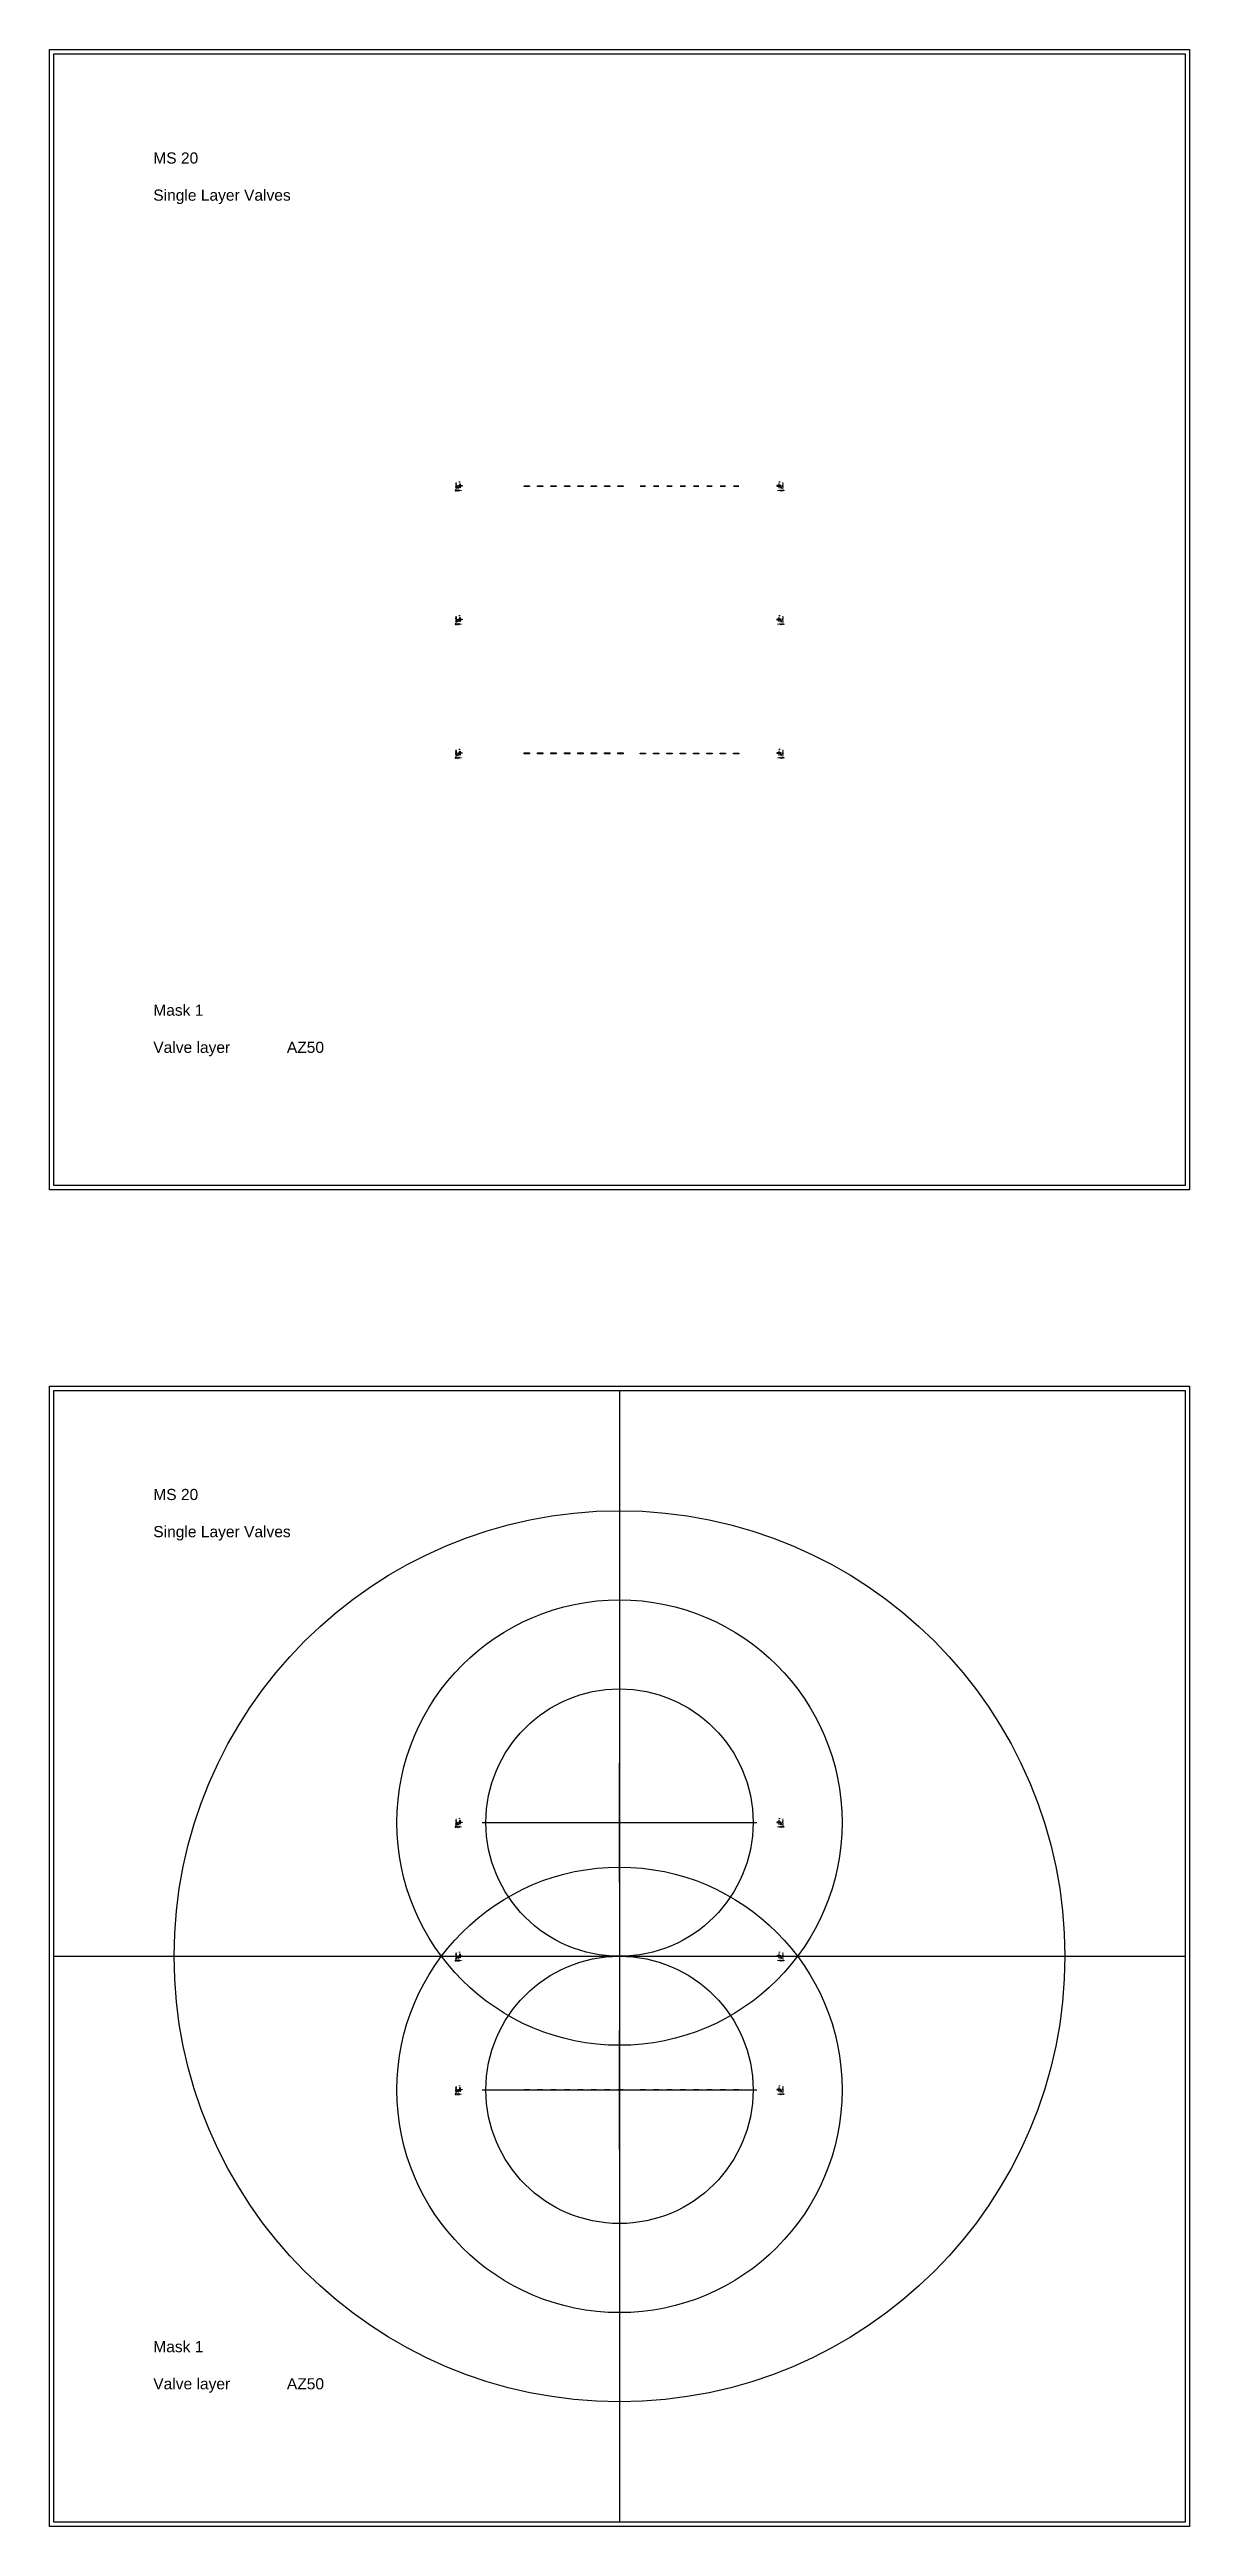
# Model space of a CAD drawing. Header units: millimetres. Extents: x 1000 to 429000, y 1000 to 279000.
# Drawn here: x 1000 to 129000, y 1000 to 279000 of the extents above; entities that cross this region are included whole.
import ezdxf

# ---------------------------------------------------------------- set-up
doc = ezdxf.new("R2010")
doc.units = ezdxf.units.MM
doc.layers.add('CLEAR', color=140, linetype='Continuous')
doc.layers.add('MAKS', color=20, linetype='Continuous')
doc.styles.get("Standard").update_dxf_attribs({"font": 'arial.ttf'})

msp = doc.modelspace()

# ---------------------------------------------------------------- texts
at = {"layer": 'CLEAR', "char_height": 1250, "attachment_point": 1}
for s, width, heights, insert in [('MS 20\\P\\PSingle Layer Valves', 18981.93, [9373], (12651, 267451)), ('Mask 1\\P\\PValve layer^I^IAZ50', 21790.04, [8718], (12651, 171807))]:
    msp.add_mtext_dynamic_manual_height_columns(s, width=width, gutter_width=12.5, heights=heights, dxfattribs=dict(at, insert=insert))
at = {"layer": 'MAKS', "char_height": 1250, "attachment_point": 1}
for s, width, heights, insert in [('MS 20\\P\\PSingle Layer Valves', 18981.93, [9373], (12651, 117451)), ('Mask 1\\P\\PValve layer^I^IAZ50', 21790.04, [8718], (12651, 21807))]:
    msp.add_mtext_dynamic_manual_height_columns(s, width=width, gutter_width=12.5, heights=heights, dxfattribs=dict(at, insert=insert))

# ---------------------------------------------------------------- linework, layer by layer
for p, q in [((65000, 128500), (65000, 1500)), ((65000, 73326), (65000, 86674)), ((49596, 80000), (80404, 80000)), ((65000, 70000), (65000, 60000)), ((1500, 65000), (128500, 65000)), ((47596, 65000), (82404, 65000)), ((65000, 43326), (65000, 56674)), ((49596, 50000), (80404, 50000))]:
    msp.add_line(p, q)
for centre, radius in [((65000, 65000), 50000), ((65000, 80000), 25000), ((65000, 80000), 15000), ((65000, 50000), 25000), ((65000, 50000), 15000)]:
    msp.add_circle(centre, radius)
at = {"layer": 'CLEAR'}
for p, q in [((1000, 279000), (129000, 279000)), ((1000, 151000), (1000, 279000)), ((129000, 279000), (129000, 151000)), ((46566, 229545), (46566, 229470)), ((46578, 229545), (46566, 229545)), ((46566, 229470), (46578, 229470)), ((46578, 229470), (46578, 229545)), ((46596, 229545), (46596, 229495)), ((46608, 229545), (46596, 229545)), ((46596, 229495), (46608, 229495)), ((46608, 229495), (46608, 229545)), ((46621, 230341), (46696, 230341)), ((46621, 230329), (46621, 230341)), ((46696, 230329), (46621, 230329)), ((46621, 230311), (46671, 230311)), ((46621, 230299), (46621, 230311)), ((46671, 230299), (46621, 230299)), ((46621, 230281), (46671, 230281)), ((46621, 230269), (46621, 230281)), ((46671, 230269), (46621, 230269)), ((46621, 230251), (46671, 230251)), ((46621, 230239), (46621, 230251)), ((46671, 230239), (46621, 230239)), ((46621, 230221), (46671, 230221)), ((46621, 230209), (46621, 230221)), ((46671, 230209), (46621, 230209)), ((46621, 230191), (46696, 230191)), ((46621, 230179), (46621, 230191)), ((46696, 230179), (46621, 230179)), ((46621, 230161), (46671, 230161)), ((46621, 230149), (46621, 230161)), ((46671, 230149), (46621, 230149)), ((46621, 230131), (46671, 230131)), ((46621, 230119), (46621, 230131)), ((46671, 230119), (46621, 230119)), ((46621, 230101), (46671, 230101)), ((46621, 230089), (46621, 230101)), ((46671, 230089), (46621, 230089)), ((46621, 230071), (46671, 230071)), ((46621, 230059), (46621, 230071)), ((46671, 230059), (46621, 230059)), ((46621, 230041), (46721, 230041)), ((46621, 230029), (46621, 230041)), ((46721, 230029), (46621, 230029)), ((46621, 230011), (46671, 230011)), ((46621, 229999), (46621, 230011)), ((46671, 229999), (46621, 229999)), ((46621, 229981), (46671, 229981)), ((46621, 229969), (46621, 229981)), ((46671, 229969), (46621, 229969)), ((46621, 229951), (46671, 229951)), ((46621, 229939), (46621, 229951)), ((46671, 229939), (46621, 229939)), ((46621, 229921), (46671, 229921)), ((46621, 229909), (46621, 229921)), ((46671, 229909), (46621, 229909)), ((46621, 229891), (46696, 229891)), ((46621, 229879), (46621, 229891)), ((46696, 229879), (46621, 229879)), ((46621, 229861), (46671, 229861)), ((46621, 229849), (46621, 229861)), ((46671, 229849), (46621, 229849)), ((46621, 229831), (46671, 229831)), ((46621, 229819), (46621, 229831)), ((46671, 229819), (46621, 229819)), ((46621, 229801), (46671, 229801)), ((46621, 229789), (46621, 229801)), ((46671, 229789), (46621, 229789)), ((46621, 229771), (46671, 229771)), ((46621, 229759), (46621, 229771)), ((46671, 229759), (46621, 229759)), ((46621, 229741), (46696, 229741)), ((46621, 229729), (46621, 229741)), ((46696, 229729), (46621, 229729)), ((46626, 229545), (46626, 229495)), ((46638, 229545), (46626, 229545)), ((46626, 229495), (46638, 229495)), ((46638, 229495), (46638, 229545)), ((46656, 229545), (46656, 229495)), ((46668, 229545), (46656, 229545)), ((46656, 229495), (46668, 229495)), ((46668, 229495), (46668, 229545)), ((46671, 230311), (46671, 230299)), ((46671, 230281), (46671, 230269)), ((46671, 230251), (46671, 230239)), ((46671, 230221), (46671, 230209)), ((46671, 230161), (46671, 230149)), ((46671, 230131), (46671, 230119)), ((46671, 230101), (46671, 230089)), ((46671, 230071), (46671, 230059)), ((46671, 230011), (46671, 229999)), ((46671, 229981), (46671, 229969)), ((46671, 229951), (46671, 229939)), ((46671, 229921), (46671, 229909)), ((46671, 229861), (46671, 229849)), ((46671, 229831), (46671, 229819)), ((46671, 229801), (46671, 229789)), ((46671, 229771), (46671, 229759)), ((46686, 229545), (46686, 229495)), ((46698, 229545), (46686, 229545)), ((46686, 229495), (46698, 229495)), ((46696, 230341), (46696, 230329)), ((46696, 230191), (46696, 230179)), ((46696, 229891), (46696, 229879)), ((46696, 229741), (46696, 229729)), ((46698, 229495), (46698, 229545)), ((46716, 229545), (46716, 229470)), ((46728, 229545), (46716, 229545)), ((46716, 229470), (46728, 229470)), ((46721, 230041), (46721, 230029)), ((46728, 229470), (46728, 229545)), ((46746, 229545), (46746, 229495)), ((46758, 229545), (46746, 229545)), ((46746, 229495), (46758, 229495)), ((46758, 229495), (46758, 229545)), ((46776, 229545), (46776, 229495)), ((46788, 229545), (46776, 229545)), ((46776, 229495), (46788, 229495)), ((46788, 229495), (46788, 229545)), ((46806, 229545), (46806, 229495)), ((46818, 229545), (46806, 229545)), ((46806, 229495), (46818, 229495)), ((46818, 229495), (46818, 229545)), ((46824, 229925), (46850, 229925)), ((46824, 229769), (46824, 229925)), ((46850, 229769), (46824, 229769)), ((46836, 229545), (46836, 229495)), ((46848, 229545), (46836, 229545)), ((46836, 229495), (46848, 229495)), ((46848, 229495), (46848, 229545)), ((46850, 229868), (46918, 229936)), ((46850, 229925), (46850, 229868)), ((46850, 229825), (46850, 229769)), ((46850, 229825), (46918, 229758)), ((46866, 230060), (47066, 230060)), ((46866, 230010), (46866, 230060)), ((47066, 230010), (46866, 230010)), ((46866, 229847), (46937, 229918)), ((46866, 229847), (46937, 229776)), ((46866, 229545), (46866, 229445)), ((46878, 229545), (46866, 229545)), ((46866, 229445), (46878, 229445)), ((46878, 229445), (46878, 229545)), ((46896, 229545), (46896, 229495)), ((46908, 229545), (46896, 229545)), ((46896, 229495), (46908, 229495)), ((46908, 229495), (46908, 229545)), ((46918, 229936), (46937, 229918)), ((46918, 229758), (46937, 229776)), ((46926, 229545), (46926, 229495)), ((46938, 229545), (46926, 229545)), ((46926, 229495), (46938, 229495)), ((46938, 229495), (46938, 229545)), ((46956, 229545), (46956, 229495)), ((46968, 229545), (46956, 229545)), ((46956, 229495), (46968, 229495)), ((46968, 229495), (46968, 229545)), ((46986, 229545), (46986, 229495)), ((46998, 229545), (46986, 229545)), ((46986, 229495), (46998, 229495)), ((46998, 229495), (46998, 229545)), ((47016, 230410), (47016, 230510)), ((47016, 230510), (47028, 230510)), ((47028, 230410), (47016, 230410)), ((47016, 229545), (47016, 229470)), ((47028, 229545), (47016, 229545)), ((47016, 229470), (47028, 229470)), ((47028, 230510), (47028, 230410)), ((47028, 229470), (47028, 229545)), ((47046, 229545), (47046, 229495)), ((47058, 229545), (47046, 229545)), ((47046, 229495), (47058, 229495)), ((47058, 229495), (47058, 229545)), ((47066, 230060), (47066, 230260)), ((47066, 230260), (47116, 230260)), ((47066, 229810), (47066, 230010)), ((47116, 229810), (47066, 229810)), ((47076, 229545), (47076, 229495)), ((47088, 229545), (47076, 229545)), ((47076, 229495), (47088, 229495)), ((47088, 229495), (47088, 229545)), ((47106, 229545), (47106, 229495)), ((47118, 229545), (47106, 229545)), ((47106, 229495), (47118, 229495)), ((47116, 230260), (47116, 230060)), ((47116, 230060), (47316, 230060)), ((47316, 230010), (47116, 230010)), ((47116, 230010), (47116, 229810)), ((47118, 229495), (47118, 229545)), ((47136, 229545), (47136, 229495)), ((47148, 229545), (47136, 229545)), ((47136, 229495), (47148, 229495)), ((47148, 229495), (47148, 229545)), ((47166, 229545), (47166, 229470)), ((47178, 229545), (47166, 229545)), ((47166, 229470), (47178, 229470)), ((47178, 229470), (47178, 229545)), ((47316, 230060), (47316, 230010)), ((54306, 230025), (54906, 230025)), ((54306, 229975), (54306, 230025)), ((54906, 229975), (54306, 229975)), ((54906, 230025), (54906, 229975)), ((55806, 230025), (56406, 230025)), ((55806, 229975), (55806, 230025)), ((56406, 229975), (55806, 229975)), ((56406, 230025), (56406, 229975)), ((57306, 230025), (57906, 230025)), ((57306, 229975), (57306, 230025)), ((57906, 229975), (57306, 229975)), ((57906, 230025), (57906, 229975)), ((58806, 230025), (59406, 230025)), ((58806, 229975), (58806, 230025)), ((59406, 229975), (58806, 229975)), ((59406, 230025), (59406, 229975)), ((60306, 230025), (60906, 230025)), ((60306, 229975), (60306, 230025)), ((60906, 229975), (60306, 229975)), ((60906, 230025), (60906, 229975)), ((61806, 230025), (62406, 230025)), ((61806, 229975), (61806, 230025)), ((62406, 229975), (61806, 229975)), ((62406, 230025), (62406, 229975)), ((63306, 230025), (63906, 230025)), ((63306, 229975), (63306, 230025)), ((63906, 229975), (63306, 229975)), ((63906, 230025), (63906, 229975)), ((64806, 230025), (65406, 230025)), ((64806, 229975), (64806, 230025)), ((65406, 229975), (64806, 229975)), ((65406, 230025), (65406, 229975)), ((67306, 230013), (67906, 230013)), ((67306, 229988), (67306, 230013)), ((67906, 229988), (67306, 229988)), ((67906, 230013), (67906, 229988)), ((68806, 230013), (69406, 230013)), ((68806, 229988), (68806, 230013)), ((69406, 229988), (68806, 229988)), ((69406, 230013), (69406, 229988)), ((70306, 230013), (70906, 230013)), ((70306, 229988), (70306, 230013)), ((70906, 229988), (70306, 229988)), ((70906, 230013), (70906, 229988)), ((71806, 230013), (72406, 230013)), ((71806, 229988), (71806, 230013)), ((72406, 229988), (71806, 229988)), ((72406, 230013), (72406, 229988)), ((73306, 230013), (73906, 230013)), ((73306, 229988), (73306, 230013)), ((73906, 229988), (73306, 229988)), ((73906, 230013), (73906, 229988)), ((74806, 230013), (75406, 230013)), ((74806, 229988), (74806, 230013)), ((75406, 229988), (74806, 229988)), ((75406, 230013), (75406, 229988)), ((76306, 230013), (76906, 230013)), ((76306, 229988), (76306, 230013)), ((76906, 229988), (76306, 229988)), ((76906, 230013), (76906, 229988)), ((77806, 230013), (78406, 230013)), ((77806, 229988), (77806, 230013)), ((78406, 229988), (77806, 229988)), ((78406, 230013), (78406, 229988)), ((82884, 230060), (82684, 230060)), ((82684, 230060), (82684, 230010)), ((82684, 230010), (82884, 230010)), ((82822, 229470), (82822, 229545)), ((82822, 229545), (82834, 229545)), ((82834, 229470), (82822, 229470)), ((82834, 229545), (82834, 229470)), ((82852, 229495), (82852, 229545)), ((82852, 229545), (82864, 229545)), ((82864, 229495), (82852, 229495)), ((82864, 229545), (82864, 229495)), ((82882, 229495), (82882, 229545)), ((82882, 229545), (82894, 229545)), ((82894, 229495), (82882, 229495)), ((82934, 230260), (82884, 230260)), ((82884, 230260), (82884, 230060)), ((82884, 230010), (82884, 229810)), ((82884, 229810), (82934, 229810)), ((82894, 229545), (82894, 229495)), ((82912, 229495), (82912, 229545)), ((82912, 229545), (82924, 229545)), ((82924, 229495), (82912, 229495)), ((82924, 229545), (82924, 229495)), ((82934, 230060), (82934, 230260)), ((83134, 230060), (82934, 230060)), ((82934, 229810), (82934, 230010)), ((82934, 230010), (83134, 230010)), ((82942, 229495), (82942, 229545)), ((82942, 229545), (82954, 229545)), ((82954, 229495), (82942, 229495)), ((82954, 229545), (82954, 229495)), ((82972, 230510), (82972, 230410)), ((82984, 230510), (82972, 230510)), ((82972, 230410), (82984, 230410)), ((82972, 229470), (82972, 229545)), ((82972, 229545), (82984, 229545)), ((82984, 229470), (82972, 229470)), ((82984, 230410), (82984, 230510)), ((82984, 229545), (82984, 229470)), ((83002, 229495), (83002, 229545)), ((83002, 229545), (83014, 229545)), ((83014, 229495), (83002, 229495)), ((83014, 229545), (83014, 229495)), ((83032, 229495), (83032, 229545)), ((83032, 229545), (83044, 229545)), ((83044, 229495), (83032, 229495)), ((83044, 229545), (83044, 229495)), ((83062, 229495), (83062, 229545)), ((83062, 229545), (83074, 229545)), ((83074, 229495), (83062, 229495)), ((83082, 229936), (83063, 229918)), ((83134, 229847), (83063, 229918)), ((83134, 229847), (83063, 229776)), ((83082, 229758), (83063, 229776)), ((83074, 229545), (83074, 229495)), ((83149, 229868), (83082, 229936)), ((83149, 229825), (83082, 229758)), ((83092, 229495), (83092, 229545)), ((83092, 229545), (83104, 229545)), ((83104, 229495), (83092, 229495)), ((83104, 229545), (83104, 229495)), ((83122, 229445), (83122, 229545)), ((83122, 229545), (83134, 229545)), ((83134, 229445), (83122, 229445)), ((83134, 230010), (83134, 230060)), ((83134, 229545), (83134, 229445)), ((83175, 229925), (83149, 229925)), ((83149, 229925), (83149, 229868)), ((83149, 229825), (83149, 229769)), ((83149, 229769), (83175, 229769)), ((83152, 229495), (83152, 229545)), ((83152, 229545), (83164, 229545)), ((83164, 229495), (83152, 229495)), ((83164, 229545), (83164, 229495)), ((83175, 229769), (83175, 229925)), ((83182, 229495), (83182, 229545)), ((83182, 229545), (83194, 229545)), ((83194, 229495), (83182, 229495)), ((83194, 229545), (83194, 229495)), ((83212, 229495), (83212, 229545)), ((83212, 229545), (83224, 229545)), ((83224, 229495), (83212, 229495)), ((83224, 229545), (83224, 229495)), ((83242, 229495), (83242, 229545)), ((83242, 229545), (83254, 229545)), ((83254, 229495), (83242, 229495)), ((83254, 229545), (83254, 229495)), ((83272, 229470), (83272, 229545)), ((83272, 229545), (83284, 229545)), ((83284, 229470), (83272, 229470)), ((83379, 230041), (83279, 230041)), ((83279, 230041), (83279, 230029)), ((83279, 230029), (83379, 230029)), ((83284, 229545), (83284, 229470)), ((83302, 229495), (83302, 229545)), ((83302, 229545), (83314, 229545)), ((83314, 229495), (83302, 229495)), ((83379, 230341), (83304, 230341)), ((83304, 230341), (83304, 230329)), ((83304, 230329), (83379, 230329)), ((83379, 230191), (83304, 230191)), ((83304, 230191), (83304, 230179)), ((83304, 230179), (83379, 230179)), ((83379, 229891), (83304, 229891)), ((83304, 229891), (83304, 229879)), ((83304, 229879), (83379, 229879)), ((83379, 229741), (83304, 229741)), ((83304, 229741), (83304, 229729)), ((83304, 229729), (83379, 229729)), ((83314, 229545), (83314, 229495)), ((83379, 230311), (83329, 230311)), ((83329, 230311), (83329, 230299)), ((83329, 230299), (83379, 230299)), ((83379, 230281), (83329, 230281)), ((83329, 230281), (83329, 230269)), ((83329, 230269), (83379, 230269)), ((83379, 230251), (83329, 230251)), ((83329, 230251), (83329, 230239)), ((83329, 230239), (83379, 230239)), ((83379, 230221), (83329, 230221)), ((83329, 230221), (83329, 230209)), ((83329, 230209), (83379, 230209)), ((83379, 230161), (83329, 230161)), ((83329, 230161), (83329, 230149)), ((83329, 230149), (83379, 230149)), ((83379, 230131), (83329, 230131)), ((83329, 230131), (83329, 230119)), ((83329, 230119), (83379, 230119)), ((83379, 230101), (83329, 230101)), ((83329, 230101), (83329, 230089)), ((83329, 230089), (83379, 230089)), ((83379, 230071), (83329, 230071)), ((83329, 230071), (83329, 230059)), ((83329, 230059), (83379, 230059)), ((83379, 230011), (83329, 230011)), ((83329, 230011), (83329, 229999)), ((83329, 229999), (83379, 229999)), ((83379, 229981), (83329, 229981)), ((83329, 229981), (83329, 229969)), ((83329, 229969), (83379, 229969)), ((83379, 229951), (83329, 229951)), ((83329, 229951), (83329, 229939)), ((83329, 229939), (83379, 229939)), ((83379, 229921), (83329, 229921)), ((83329, 229921), (83329, 229909)), ((83329, 229909), (83379, 229909)), ((83379, 229861), (83329, 229861)), ((83329, 229861), (83329, 229849)), ((83329, 229849), (83379, 229849)), ((83379, 229831), (83329, 229831)), ((83329, 229831), (83329, 229819)), ((83329, 229819), (83379, 229819)), ((83379, 229801), (83329, 229801)), ((83329, 229801), (83329, 229789)), ((83329, 229789), (83379, 229789)), ((83379, 229771), (83329, 229771)), ((83329, 229771), (83329, 229759)), ((83329, 229759), (83379, 229759)), ((83332, 229495), (83332, 229545)), ((83332, 229545), (83344, 229545)), ((83344, 229495), (83332, 229495)), ((83344, 229545), (83344, 229495)), ((83362, 229495), (83362, 229545)), ((83362, 229545), (83374, 229545)), ((83374, 229495), (83362, 229495)), ((83374, 229545), (83374, 229495)), ((83379, 230329), (83379, 230341)), ((83379, 230299), (83379, 230311)), ((83379, 230269), (83379, 230281)), ((83379, 230239), (83379, 230251)), ((83379, 230209), (83379, 230221)), ((83379, 230179), (83379, 230191)), ((83379, 230149), (83379, 230161)), ((83379, 230119), (83379, 230131)), ((83379, 230089), (83379, 230101)), ((83379, 230059), (83379, 230071)), ((83379, 230029), (83379, 230041)), ((83379, 229999), (83379, 230011)), ((83379, 229969), (83379, 229981)), ((83379, 229939), (83379, 229951)), ((83379, 229909), (83379, 229921)), ((83379, 229879), (83379, 229891)), ((83379, 229849), (83379, 229861)), ((83379, 229819), (83379, 229831)), ((83379, 229789), (83379, 229801)), ((83379, 229759), (83379, 229771)), ((83379, 229729), (83379, 229741)), ((83392, 229495), (83392, 229545)), ((83392, 229545), (83404, 229545)), ((83404, 229495), (83392, 229495)), ((83404, 229545), (83404, 229495)), ((83422, 229470), (83422, 229545)), ((83422, 229545), (83434, 229545)), ((83434, 229470), (83422, 229470)), ((83434, 229545), (83434, 229470)), ((46566, 214545), (46566, 214470)), ((46578, 214545), (46566, 214545)), ((46566, 214470), (46578, 214470)), ((46578, 214470), (46578, 214545)), ((46596, 214545), (46596, 214495)), ((46608, 214545), (46596, 214545)), ((46596, 214495), (46608, 214495)), ((46608, 214495), (46608, 214545)), ((46621, 215341), (46696, 215341)), ((46621, 215329), (46621, 215341)), ((46696, 215329), (46621, 215329)), ((46621, 215311), (46671, 215311)), ((46621, 215299), (46621, 215311)), ((46671, 215299), (46621, 215299)), ((46621, 215281), (46671, 215281)), ((46621, 215269), (46621, 215281)), ((46671, 215269), (46621, 215269)), ((46621, 215251), (46671, 215251)), ((46621, 215239), (46621, 215251)), ((46671, 215239), (46621, 215239)), ((46621, 215221), (46671, 215221)), ((46621, 215209), (46621, 215221)), ((46671, 215209), (46621, 215209)), ((46621, 215191), (46696, 215191)), ((46621, 215179), (46621, 215191)), ((46696, 215179), (46621, 215179)), ((46621, 215161), (46671, 215161)), ((46621, 215149), (46621, 215161)), ((46671, 215149), (46621, 215149)), ((46621, 215131), (46671, 215131)), ((46621, 215119), (46621, 215131)), ((46671, 215119), (46621, 215119)), ((46621, 215101), (46671, 215101)), ((46621, 215089), (46621, 215101)), ((46671, 215089), (46621, 215089)), ((46621, 215071), (46671, 215071)), ((46621, 215059), (46621, 215071)), ((46671, 215059), (46621, 215059)), ((46621, 215041), (46721, 215041)), ((46621, 215029), (46621, 215041)), ((46721, 215029), (46621, 215029)), ((46621, 215011), (46671, 215011)), ((46621, 214999), (46621, 215011)), ((46671, 214999), (46621, 214999)), ((46621, 214981), (46671, 214981)), ((46621, 214969), (46621, 214981)), ((46671, 214969), (46621, 214969)), ((46621, 214951), (46671, 214951)), ((46621, 214939), (46621, 214951)), ((46671, 214939), (46621, 214939)), ((46621, 214921), (46671, 214921)), ((46621, 214909), (46621, 214921)), ((46671, 214909), (46621, 214909)), ((46621, 214891), (46696, 214891)), ((46621, 214879), (46621, 214891)), ((46696, 214879), (46621, 214879)), ((46621, 214861), (46671, 214861)), ((46621, 214849), (46621, 214861)), ((46671, 214849), (46621, 214849)), ((46621, 214831), (46671, 214831)), ((46621, 214819), (46621, 214831)), ((46671, 214819), (46621, 214819)), ((46621, 214801), (46671, 214801)), ((46621, 214789), (46621, 214801)), ((46671, 214789), (46621, 214789)), ((46621, 214771), (46671, 214771)), ((46621, 214759), (46621, 214771)), ((46671, 214759), (46621, 214759)), ((46621, 214741), (46696, 214741)), ((46621, 214729), (46621, 214741)), ((46696, 214729), (46621, 214729)), ((46626, 214545), (46626, 214495)), ((46638, 214545), (46626, 214545)), ((46626, 214495), (46638, 214495)), ((46638, 214495), (46638, 214545)), ((46656, 214545), (46656, 214495)), ((46668, 214545), (46656, 214545)), ((46656, 214495), (46668, 214495)), ((46668, 214495), (46668, 214545)), ((46671, 215311), (46671, 215299)), ((46671, 215281), (46671, 215269)), ((46671, 215251), (46671, 215239)), ((46671, 215221), (46671, 215209)), ((46671, 215161), (46671, 215149)), ((46671, 215131), (46671, 215119)), ((46671, 215101), (46671, 215089)), ((46671, 215071), (46671, 215059)), ((46671, 215011), (46671, 214999)), ((46671, 214981), (46671, 214969)), ((46671, 214951), (46671, 214939)), ((46671, 214921), (46671, 214909)), ((46671, 214861), (46671, 214849)), ((46671, 214831), (46671, 214819)), ((46671, 214801), (46671, 214789)), ((46671, 214771), (46671, 214759)), ((46686, 214545), (46686, 214495)), ((46698, 214545), (46686, 214545)), ((46686, 214495), (46698, 214495)), ((46696, 215341), (46696, 215329)), ((46696, 215191), (46696, 215179)), ((46696, 214891), (46696, 214879)), ((46696, 214741), (46696, 214729)), ((46698, 214495), (46698, 214545)), ((46716, 214545), (46716, 214470)), ((46728, 214545), (46716, 214545)), ((46716, 214470), (46728, 214470)), ((46721, 215041), (46721, 215029)), ((46728, 214470), (46728, 214545)), ((46746, 214545), (46746, 214495)), ((46758, 214545), (46746, 214545)), ((46746, 214495), (46758, 214495)), ((46758, 214495), (46758, 214545)), ((46776, 214545), (46776, 214495)), ((46788, 214545), (46776, 214545)), ((46776, 214495), (46788, 214495)), ((46788, 214495), (46788, 214545)), ((46806, 214545), (46806, 214495)), ((46818, 214545), (46806, 214545)), ((46806, 214495), (46818, 214495)), ((46818, 214495), (46818, 214545)), ((46824, 214925), (46850, 214925)), ((46824, 214769), (46824, 214925)), ((46850, 214769), (46824, 214769)), ((46836, 214545), (46836, 214495)), ((46848, 214545), (46836, 214545)), ((46836, 214495), (46848, 214495)), ((46848, 214495), (46848, 214545)), ((46850, 214868), (46918, 214936)), ((46850, 214925), (46850, 214868)), ((46850, 214825), (46850, 214769)), ((46850, 214825), (46918, 214758)), ((46866, 215060), (47066, 215060)), ((46866, 215010), (46866, 215060)), ((47066, 215010), (46866, 215010)), ((46866, 214847), (46937, 214918)), ((46866, 214847), (46937, 214776)), ((46866, 214545), (46866, 214445)), ((46878, 214545), (46866, 214545)), ((46866, 214445), (46878, 214445)), ((46878, 214445), (46878, 214545)), ((46896, 214545), (46896, 214495)), ((46908, 214545), (46896, 214545)), ((46896, 214495), (46908, 214495)), ((46908, 214495), (46908, 214545)), ((46918, 214936), (46937, 214918)), ((46918, 214758), (46937, 214776)), ((46926, 214545), (46926, 214495)), ((46938, 214545), (46926, 214545)), ((46926, 214495), (46938, 214495)), ((46938, 214495), (46938, 214545)), ((46956, 214545), (46956, 214495)), ((46968, 214545), (46956, 214545)), ((46956, 214495), (46968, 214495)), ((46968, 214495), (46968, 214545)), ((46986, 214545), (46986, 214495)), ((46998, 214545), (46986, 214545)), ((46986, 214495), (46998, 214495)), ((46998, 214495), (46998, 214545)), ((47016, 215410), (47016, 215510)), ((47016, 215510), (47028, 215510)), ((47028, 215410), (47016, 215410)), ((47016, 214545), (47016, 214470)), ((47028, 214545), (47016, 214545)), ((47016, 214470), (47028, 214470)), ((47028, 215510), (47028, 215410)), ((47028, 214470), (47028, 214545)), ((47046, 214545), (47046, 214495)), ((47058, 214545), (47046, 214545)), ((47046, 214495), (47058, 214495)), ((47058, 214495), (47058, 214545)), ((47066, 215060), (47066, 215260)), ((47066, 215260), (47116, 215260)), ((47066, 214810), (47066, 215010)), ((47116, 214810), (47066, 214810)), ((47076, 214545), (47076, 214495)), ((47088, 214545), (47076, 214545)), ((47076, 214495), (47088, 214495)), ((47088, 214495), (47088, 214545)), ((47106, 214545), (47106, 214495)), ((47118, 214545), (47106, 214545)), ((47106, 214495), (47118, 214495)), ((47116, 215260), (47116, 215060)), ((47116, 215060), (47316, 215060)), ((47316, 215010), (47116, 215010)), ((47116, 215010), (47116, 214810)), ((47118, 214495), (47118, 214545)), ((47136, 214545), (47136, 214495)), ((47148, 214545), (47136, 214545)), ((47136, 214495), (47148, 214495)), ((47148, 214495), (47148, 214545)), ((47166, 214545), (47166, 214470)), ((47178, 214545), (47166, 214545)), ((47166, 214470), (47178, 214470)), ((47178, 214470), (47178, 214545)), ((47316, 215060), (47316, 215010)), ((82884, 215060), (82684, 215060)), ((82684, 215060), (82684, 215010)), ((82684, 215010), (82884, 215010)), ((82822, 214470), (82822, 214545)), ((82822, 214545), (82834, 214545)), ((82834, 214470), (82822, 214470)), ((82834, 214545), (82834, 214470)), ((82852, 214495), (82852, 214545)), ((82852, 214545), (82864, 214545)), ((82864, 214495), (82852, 214495)), ((82864, 214545), (82864, 214495)), ((82882, 214495), (82882, 214545)), ((82882, 214545), (82894, 214545)), ((82894, 214495), (82882, 214495)), ((82934, 215260), (82884, 215260)), ((82884, 215260), (82884, 215060)), ((82884, 215010), (82884, 214810)), ((82884, 214810), (82934, 214810)), ((82894, 214545), (82894, 214495)), ((82912, 214495), (82912, 214545)), ((82912, 214545), (82924, 214545)), ((82924, 214495), (82912, 214495)), ((82924, 214545), (82924, 214495)), ((82934, 215060), (82934, 215260)), ((83134, 215060), (82934, 215060)), ((82934, 214810), (82934, 215010)), ((82934, 215010), (83134, 215010)), ((82942, 214495), (82942, 214545)), ((82942, 214545), (82954, 214545)), ((82954, 214495), (82942, 214495)), ((82954, 214545), (82954, 214495)), ((82972, 215510), (82972, 215410)), ((82984, 215510), (82972, 215510)), ((82972, 215410), (82984, 215410)), ((82972, 214470), (82972, 214545)), ((82972, 214545), (82984, 214545)), ((82984, 214470), (82972, 214470)), ((82984, 215410), (82984, 215510)), ((82984, 214545), (82984, 214470)), ((83002, 214495), (83002, 214545)), ((83002, 214545), (83014, 214545)), ((83014, 214495), (83002, 214495)), ((83014, 214545), (83014, 214495)), ((83032, 214495), (83032, 214545)), ((83032, 214545), (83044, 214545)), ((83044, 214495), (83032, 214495)), ((83044, 214545), (83044, 214495)), ((83062, 214495), (83062, 214545)), ((83062, 214545), (83074, 214545)), ((83074, 214495), (83062, 214495)), ((83082, 214936), (83063, 214918)), ((83134, 214847), (83063, 214918)), ((83134, 214847), (83063, 214776)), ((83082, 214758), (83063, 214776)), ((83074, 214545), (83074, 214495)), ((83149, 214868), (83082, 214936)), ((83149, 214825), (83082, 214758)), ((83092, 214495), (83092, 214545)), ((83092, 214545), (83104, 214545)), ((83104, 214495), (83092, 214495)), ((83104, 214545), (83104, 214495)), ((83122, 214445), (83122, 214545)), ((83122, 214545), (83134, 214545)), ((83134, 214445), (83122, 214445)), ((83134, 215010), (83134, 215060)), ((83134, 214545), (83134, 214445)), ((83175, 214925), (83149, 214925)), ((83149, 214925), (83149, 214868)), ((83149, 214825), (83149, 214769)), ((83149, 214769), (83175, 214769)), ((83152, 214495), (83152, 214545)), ((83152, 214545), (83164, 214545)), ((83164, 214495), (83152, 214495)), ((83164, 214545), (83164, 214495)), ((83175, 214769), (83175, 214925)), ((83182, 214495), (83182, 214545)), ((83182, 214545), (83194, 214545)), ((83194, 214495), (83182, 214495)), ((83194, 214545), (83194, 214495)), ((83212, 214495), (83212, 214545)), ((83212, 214545), (83224, 214545)), ((83224, 214495), (83212, 214495)), ((83224, 214545), (83224, 214495)), ((83242, 214495), (83242, 214545)), ((83242, 214545), (83254, 214545)), ((83254, 214495), (83242, 214495)), ((83254, 214545), (83254, 214495)), ((83272, 214470), (83272, 214545)), ((83272, 214545), (83284, 214545)), ((83284, 214470), (83272, 214470)), ((83379, 215041), (83279, 215041)), ((83279, 215041), (83279, 215029)), ((83279, 215029), (83379, 215029)), ((83284, 214545), (83284, 214470)), ((83302, 214495), (83302, 214545)), ((83302, 214545), (83314, 214545)), ((83314, 214495), (83302, 214495)), ((83379, 215341), (83304, 215341)), ((83304, 215341), (83304, 215329)), ((83304, 215329), (83379, 215329)), ((83379, 215191), (83304, 215191)), ((83304, 215191), (83304, 215179)), ((83304, 215179), (83379, 215179)), ((83379, 214891), (83304, 214891)), ((83304, 214891), (83304, 214879)), ((83304, 214879), (83379, 214879)), ((83379, 214741), (83304, 214741)), ((83304, 214741), (83304, 214729)), ((83304, 214729), (83379, 214729)), ((83314, 214545), (83314, 214495)), ((83379, 215311), (83329, 215311)), ((83329, 215311), (83329, 215299)), ((83329, 215299), (83379, 215299)), ((83379, 215281), (83329, 215281)), ((83329, 215281), (83329, 215269)), ((83329, 215269), (83379, 215269)), ((83379, 215251), (83329, 215251)), ((83329, 215251), (83329, 215239)), ((83329, 215239), (83379, 215239)), ((83379, 215221), (83329, 215221)), ((83329, 215221), (83329, 215209)), ((83329, 215209), (83379, 215209)), ((83379, 215161), (83329, 215161)), ((83329, 215161), (83329, 215149)), ((83329, 215149), (83379, 215149)), ((83379, 215131), (83329, 215131)), ((83329, 215131), (83329, 215119)), ((83329, 215119), (83379, 215119)), ((83379, 215101), (83329, 215101)), ((83329, 215101), (83329, 215089)), ((83329, 215089), (83379, 215089)), ((83379, 215071), (83329, 215071)), ((83329, 215071), (83329, 215059)), ((83329, 215059), (83379, 215059)), ((83379, 215011), (83329, 215011)), ((83329, 215011), (83329, 214999)), ((83329, 214999), (83379, 214999)), ((83379, 214981), (83329, 214981)), ((83329, 214981), (83329, 214969)), ((83329, 214969), (83379, 214969)), ((83379, 214951), (83329, 214951)), ((83329, 214951), (83329, 214939)), ((83329, 214939), (83379, 214939)), ((83379, 214921), (83329, 214921)), ((83329, 214921), (83329, 214909)), ((83329, 214909), (83379, 214909)), ((83379, 214861), (83329, 214861)), ((83329, 214861), (83329, 214849)), ((83329, 214849), (83379, 214849)), ((83379, 214831), (83329, 214831)), ((83329, 214831), (83329, 214819)), ((83329, 214819), (83379, 214819)), ((83379, 214801), (83329, 214801)), ((83329, 214801), (83329, 214789)), ((83329, 214789), (83379, 214789)), ((83379, 214771), (83329, 214771)), ((83329, 214771), (83329, 214759)), ((83329, 214759), (83379, 214759)), ((83332, 214495), (83332, 214545)), ((83332, 214545), (83344, 214545)), ((83344, 214495), (83332, 214495)), ((83344, 214545), (83344, 214495)), ((83362, 214495), (83362, 214545)), ((83362, 214545), (83374, 214545)), ((83374, 214495), (83362, 214495)), ((83374, 214545), (83374, 214495)), ((83379, 215329), (83379, 215341)), ((83379, 215299), (83379, 215311)), ((83379, 215269), (83379, 215281)), ((83379, 215239), (83379, 215251)), ((83379, 215209), (83379, 215221)), ((83379, 215179), (83379, 215191)), ((83379, 215149), (83379, 215161)), ((83379, 215119), (83379, 215131)), ((83379, 215089), (83379, 215101)), ((83379, 215059), (83379, 215071)), ((83379, 215029), (83379, 215041)), ((83379, 214999), (83379, 215011)), ((83379, 214969), (83379, 214981)), ((83379, 214939), (83379, 214951)), ((83379, 214909), (83379, 214921)), ((83379, 214879), (83379, 214891)), ((83379, 214849), (83379, 214861)), ((83379, 214819), (83379, 214831)), ((83379, 214789), (83379, 214801)), ((83379, 214759), (83379, 214771)), ((83379, 214729), (83379, 214741)), ((83392, 214495), (83392, 214545)), ((83392, 214545), (83404, 214545)), ((83404, 214495), (83392, 214495)), ((83404, 214545), (83404, 214495)), ((83422, 214470), (83422, 214545)), ((83422, 214545), (83434, 214545)), ((83434, 214470), (83422, 214470)), ((83434, 214545), (83434, 214470)), ((46621, 200341), (46696, 200341)), ((46621, 200329), (46621, 200341)), ((46696, 200329), (46621, 200329)), ((46621, 200311), (46671, 200311)), ((46621, 200299), (46621, 200311)), ((46671, 200299), (46621, 200299)), ((46621, 200281), (46671, 200281)), ((46621, 200269), (46621, 200281)), ((46671, 200269), (46621, 200269)), ((46621, 200251), (46671, 200251)), ((46621, 200239), (46621, 200251)), ((46671, 200239), (46621, 200239)), ((46621, 200221), (46671, 200221)), ((46621, 200209), (46621, 200221)), ((46671, 200209), (46621, 200209)), ((46621, 200191), (46696, 200191)), ((46621, 200179), (46621, 200191)), ((46696, 200179), (46621, 200179)), ((46621, 200161), (46671, 200161)), ((46621, 200149), (46621, 200161)), ((46671, 200311), (46671, 200299)), ((46671, 200281), (46671, 200269)), ((46671, 200251), (46671, 200239)), ((46671, 200221), (46671, 200209)), ((46671, 200161), (46671, 200149)), ((46696, 200341), (46696, 200329)), ((46696, 200191), (46696, 200179)), ((47016, 200410), (47016, 200510)), ((47016, 200510), (47028, 200510)), ((47028, 200410), (47016, 200410)), ((47028, 200510), (47028, 200410)), ((47066, 200060), (47066, 200260)), ((47066, 200260), (47116, 200260)), ((47116, 200260), (47116, 200060)), ((82934, 200260), (82884, 200260)), ((82884, 200260), (82884, 200060)), ((82934, 200060), (82934, 200260)), ((82972, 200510), (82972, 200410)), ((82984, 200510), (82972, 200510)), ((82972, 200410), (82984, 200410)), ((82984, 200410), (82984, 200510)), ((83379, 200341), (83304, 200341)), ((83304, 200341), (83304, 200329)), ((83304, 200329), (83379, 200329)), ((83379, 200191), (83304, 200191)), ((83304, 200191), (83304, 200179)), ((83304, 200179), (83379, 200179)), ((83379, 200311), (83329, 200311)), ((83329, 200311), (83329, 200299)), ((83329, 200299), (83379, 200299)), ((83379, 200281), (83329, 200281)), ((83329, 200281), (83329, 200269)), ((83329, 200269), (83379, 200269)), ((83379, 200251), (83329, 200251)), ((83329, 200251), (83329, 200239)), ((83329, 200239), (83379, 200239)), ((83379, 200221), (83329, 200221)), ((83329, 200221), (83329, 200209)), ((83329, 200209), (83379, 200209)), ((83379, 200161), (83329, 200161)), ((83329, 200161), (83329, 200149)), ((83379, 200329), (83379, 200341)), ((83379, 200299), (83379, 200311)), ((83379, 200269), (83379, 200281)), ((83379, 200239), (83379, 200251)), ((83379, 200209), (83379, 200221)), ((83379, 200179), (83379, 200191)), ((83379, 200149), (83379, 200161)), ((46566, 199545), (46566, 199470)), ((46578, 199545), (46566, 199545)), ((46566, 199470), (46578, 199470)), ((46578, 199470), (46578, 199545)), ((46596, 199545), (46596, 199495)), ((46608, 199545), (46596, 199545)), ((46596, 199495), (46608, 199495)), ((46608, 199495), (46608, 199545)), ((46671, 200149), (46621, 200149)), ((46621, 200131), (46671, 200131)), ((46621, 200119), (46621, 200131)), ((46671, 200119), (46621, 200119)), ((46621, 200101), (46671, 200101)), ((46621, 200089), (46621, 200101)), ((46671, 200089), (46621, 200089)), ((46621, 200071), (46671, 200071)), ((46621, 200059), (46621, 200071)), ((46671, 200059), (46621, 200059)), ((46621, 200041), (46721, 200041)), ((46621, 200029), (46621, 200041)), ((46721, 200029), (46621, 200029)), ((46621, 200011), (46671, 200011)), ((46621, 199999), (46621, 200011)), ((46671, 199999), (46621, 199999)), ((46621, 199981), (46671, 199981)), ((46621, 199969), (46621, 199981)), ((46671, 199969), (46621, 199969)), ((46621, 199951), (46671, 199951)), ((46621, 199939), (46621, 199951)), ((46671, 199939), (46621, 199939)), ((46621, 199921), (46671, 199921)), ((46621, 199909), (46621, 199921)), ((46671, 199909), (46621, 199909)), ((46621, 199891), (46696, 199891)), ((46621, 199879), (46621, 199891)), ((46696, 199879), (46621, 199879)), ((46621, 199861), (46671, 199861)), ((46621, 199849), (46621, 199861)), ((46671, 199849), (46621, 199849)), ((46621, 199831), (46671, 199831)), ((46621, 199819), (46621, 199831)), ((46671, 199819), (46621, 199819)), ((46621, 199801), (46671, 199801)), ((46621, 199789), (46621, 199801)), ((46671, 199789), (46621, 199789)), ((46621, 199771), (46671, 199771)), ((46621, 199759), (46621, 199771)), ((46671, 199759), (46621, 199759)), ((46621, 199741), (46696, 199741)), ((46621, 199729), (46621, 199741)), ((46696, 199729), (46621, 199729)), ((46626, 199545), (46626, 199495)), ((46638, 199545), (46626, 199545)), ((46626, 199495), (46638, 199495)), ((46638, 199495), (46638, 199545)), ((46656, 199545), (46656, 199495)), ((46668, 199545), (46656, 199545)), ((46656, 199495), (46668, 199495)), ((46668, 199495), (46668, 199545)), ((46671, 200131), (46671, 200119)), ((46671, 200101), (46671, 200089)), ((46671, 200071), (46671, 200059)), ((46671, 200011), (46671, 199999)), ((46671, 199981), (46671, 199969)), ((46671, 199951), (46671, 199939)), ((46671, 199921), (46671, 199909)), ((46671, 199861), (46671, 199849)), ((46671, 199831), (46671, 199819)), ((46671, 199801), (46671, 199789)), ((46671, 199771), (46671, 199759)), ((46686, 199545), (46686, 199495)), ((46698, 199545), (46686, 199545)), ((46686, 199495), (46698, 199495)), ((46696, 199891), (46696, 199879)), ((46696, 199741), (46696, 199729)), ((46698, 199495), (46698, 199545)), ((46716, 199545), (46716, 199470)), ((46728, 199545), (46716, 199545)), ((46716, 199470), (46728, 199470)), ((46721, 200041), (46721, 200029)), ((46728, 199470), (46728, 199545)), ((46746, 199545), (46746, 199495)), ((46758, 199545), (46746, 199545)), ((46746, 199495), (46758, 199495)), ((46758, 199495), (46758, 199545)), ((46776, 199545), (46776, 199495)), ((46788, 199545), (46776, 199545)), ((46776, 199495), (46788, 199495)), ((46788, 199495), (46788, 199545)), ((46806, 199545), (46806, 199495)), ((46818, 199545), (46806, 199545)), ((46806, 199495), (46818, 199495)), ((46818, 199495), (46818, 199545)), ((46824, 199925), (46850, 199925)), ((46824, 199769), (46824, 199925)), ((46850, 199769), (46824, 199769)), ((46836, 199545), (46836, 199495)), ((46848, 199545), (46836, 199545)), ((46836, 199495), (46848, 199495)), ((46848, 199495), (46848, 199545)), ((46850, 199868), (46918, 199936)), ((46850, 199925), (46850, 199868)), ((46850, 199825), (46850, 199769)), ((46850, 199825), (46918, 199758)), ((46866, 200060), (47066, 200060)), ((46866, 200010), (46866, 200060)), ((47066, 200010), (46866, 200010)), ((46866, 199847), (46937, 199918)), ((46866, 199847), (46937, 199776)), ((46866, 199545), (46866, 199445)), ((46878, 199545), (46866, 199545)), ((46866, 199445), (46878, 199445)), ((46878, 199445), (46878, 199545)), ((46896, 199545), (46896, 199495)), ((46908, 199545), (46896, 199545)), ((46896, 199495), (46908, 199495)), ((46908, 199495), (46908, 199545)), ((46918, 199936), (46937, 199918)), ((46918, 199758), (46937, 199776)), ((46926, 199545), (46926, 199495)), ((46938, 199545), (46926, 199545)), ((46926, 199495), (46938, 199495)), ((46938, 199495), (46938, 199545)), ((46956, 199545), (46956, 199495)), ((46968, 199545), (46956, 199545)), ((46956, 199495), (46968, 199495)), ((46968, 199495), (46968, 199545)), ((46986, 199545), (46986, 199495)), ((46998, 199545), (46986, 199545)), ((46986, 199495), (46998, 199495)), ((46998, 199495), (46998, 199545)), ((47016, 199545), (47016, 199470)), ((47028, 199545), (47016, 199545)), ((47016, 199470), (47028, 199470)), ((47028, 199470), (47028, 199545)), ((47046, 199545), (47046, 199495)), ((47058, 199545), (47046, 199545)), ((47046, 199495), (47058, 199495)), ((47058, 199495), (47058, 199545)), ((47066, 199810), (47066, 200010)), ((47116, 199810), (47066, 199810)), ((47076, 199545), (47076, 199495)), ((47088, 199545), (47076, 199545)), ((47076, 199495), (47088, 199495)), ((47088, 199495), (47088, 199545)), ((47106, 199545), (47106, 199495)), ((47118, 199545), (47106, 199545)), ((47106, 199495), (47118, 199495)), ((47116, 200060), (47316, 200060)), ((47316, 200010), (47116, 200010)), ((47116, 200010), (47116, 199810)), ((47118, 199495), (47118, 199545)), ((47136, 199545), (47136, 199495)), ((47148, 199545), (47136, 199545)), ((47136, 199495), (47148, 199495)), ((47148, 199495), (47148, 199545)), ((47166, 199545), (47166, 199470)), ((47178, 199545), (47166, 199545)), ((47166, 199470), (47178, 199470)), ((47178, 199470), (47178, 199545)), ((47316, 200060), (47316, 200010)), ((54306, 200050), (54906, 200050)), ((54306, 199950), (54306, 200050)), ((54906, 199950), (54306, 199950)), ((54906, 200050), (54906, 199950)), ((55806, 200050), (56406, 200050)), ((55806, 199950), (55806, 200050)), ((56406, 199950), (55806, 199950)), ((56406, 200050), (56406, 199950)), ((57306, 200050), (57906, 200050)), ((57306, 199950), (57306, 200050)), ((57906, 199950), (57306, 199950)), ((57906, 200050), (57906, 199950)), ((58806, 200050), (59406, 200050)), ((58806, 199950), (58806, 200050)), ((59406, 199950), (58806, 199950)), ((59406, 200050), (59406, 199950)), ((60306, 200050), (60906, 200050)), ((60306, 199950), (60306, 200050)), ((60906, 199950), (60306, 199950)), ((60906, 200050), (60906, 199950)), ((61806, 200050), (62406, 200050)), ((61806, 199950), (61806, 200050)), ((62406, 199950), (61806, 199950)), ((62406, 200050), (62406, 199950)), ((63306, 200050), (63906, 200050)), ((63306, 199950), (63306, 200050)), ((63906, 199950), (63306, 199950)), ((63906, 200050), (63906, 199950)), ((64806, 200050), (65406, 200050)), ((64806, 199950), (64806, 200050)), ((65406, 199950), (64806, 199950)), ((65406, 200050), (65406, 199950)), ((67306, 200038), (67906, 200038)), ((67306, 199962), (67306, 200038)), ((67906, 199963), (67306, 199963)), ((67906, 200038), (67906, 199963)), ((68806, 200038), (69406, 200038)), ((68806, 199962), (68806, 200038)), ((69406, 199963), (68806, 199963)), ((69406, 200038), (69406, 199963)), ((70306, 200038), (70906, 200038)), ((70306, 199962), (70306, 200038)), ((70906, 199963), (70306, 199963)), ((70906, 200038), (70906, 199963)), ((71806, 200038), (72406, 200038)), ((71806, 199962), (71806, 200038)), ((72406, 199963), (71806, 199963)), ((72406, 200038), (72406, 199963)), ((73306, 200038), (73906, 200038)), ((73306, 199962), (73306, 200038)), ((73906, 199963), (73306, 199963)), ((73906, 200038), (73906, 199963)), ((74806, 200038), (75406, 200038)), ((74806, 199962), (74806, 200038)), ((75406, 199963), (74806, 199963)), ((75406, 200038), (75406, 199963)), ((76306, 200038), (76906, 200038)), ((76306, 199962), (76306, 200038)), ((76906, 199963), (76306, 199963)), ((76906, 200038), (76906, 199963)), ((77806, 200038), (78406, 200038)), ((77806, 199962), (77806, 200038)), ((78406, 199963), (77806, 199963)), ((78406, 200038), (78406, 199963)), ((82884, 200060), (82684, 200060)), ((82684, 200060), (82684, 200010)), ((82684, 200010), (82884, 200010)), ((82822, 199470), (82822, 199545)), ((82822, 199545), (82834, 199545)), ((82834, 199470), (82822, 199470)), ((82834, 199545), (82834, 199470)), ((82852, 199495), (82852, 199545)), ((82852, 199545), (82864, 199545)), ((82864, 199495), (82852, 199495)), ((82864, 199545), (82864, 199495)), ((82882, 199495), (82882, 199545)), ((82882, 199545), (82894, 199545)), ((82894, 199495), (82882, 199495)), ((82884, 200010), (82884, 199810)), ((82884, 199810), (82934, 199810)), ((82894, 199545), (82894, 199495)), ((82912, 199495), (82912, 199545)), ((82912, 199545), (82924, 199545)), ((82924, 199495), (82912, 199495)), ((82924, 199545), (82924, 199495)), ((83134, 200060), (82934, 200060)), ((82934, 199810), (82934, 200010)), ((82934, 200010), (83134, 200010)), ((82942, 199495), (82942, 199545)), ((82942, 199545), (82954, 199545)), ((82954, 199495), (82942, 199495)), ((82954, 199545), (82954, 199495)), ((82972, 199470), (82972, 199545)), ((82972, 199545), (82984, 199545)), ((82984, 199470), (82972, 199470)), ((82984, 199545), (82984, 199470)), ((83002, 199495), (83002, 199545)), ((83002, 199545), (83014, 199545)), ((83014, 199495), (83002, 199495)), ((83014, 199545), (83014, 199495)), ((83032, 199495), (83032, 199545)), ((83032, 199545), (83044, 199545)), ((83044, 199495), (83032, 199495)), ((83044, 199545), (83044, 199495)), ((83062, 199495), (83062, 199545)), ((83062, 199545), (83074, 199545)), ((83074, 199495), (83062, 199495)), ((83082, 199936), (83063, 199918)), ((83134, 199847), (83063, 199918)), ((83134, 199847), (83063, 199776)), ((83082, 199758), (83063, 199776)), ((83074, 199545), (83074, 199495)), ((83149, 199868), (83082, 199936)), ((83149, 199825), (83082, 199758)), ((83092, 199495), (83092, 199545)), ((83092, 199545), (83104, 199545)), ((83104, 199495), (83092, 199495)), ((83104, 199545), (83104, 199495)), ((83122, 199445), (83122, 199545)), ((83122, 199545), (83134, 199545)), ((83134, 199445), (83122, 199445)), ((83134, 200010), (83134, 200060)), ((83134, 199545), (83134, 199445)), ((83175, 199925), (83149, 199925)), ((83149, 199925), (83149, 199868)), ((83149, 199825), (83149, 199769)), ((83149, 199769), (83175, 199769)), ((83152, 199495), (83152, 199545)), ((83152, 199545), (83164, 199545)), ((83164, 199495), (83152, 199495)), ((83164, 199545), (83164, 199495)), ((83175, 199769), (83175, 199925)), ((83182, 199495), (83182, 199545)), ((83182, 199545), (83194, 199545)), ((83194, 199495), (83182, 199495)), ((83194, 199545), (83194, 199495)), ((83212, 199495), (83212, 199545)), ((83212, 199545), (83224, 199545)), ((83224, 199495), (83212, 199495)), ((83224, 199545), (83224, 199495)), ((83242, 199495), (83242, 199545)), ((83242, 199545), (83254, 199545)), ((83254, 199495), (83242, 199495)), ((83254, 199545), (83254, 199495)), ((83272, 199470), (83272, 199545)), ((83272, 199545), (83284, 199545)), ((83284, 199470), (83272, 199470)), ((83379, 200041), (83279, 200041)), ((83279, 200041), (83279, 200029)), ((83279, 200029), (83379, 200029)), ((83284, 199545), (83284, 199470)), ((83302, 199495), (83302, 199545)), ((83302, 199545), (83314, 199545)), ((83314, 199495), (83302, 199495)), ((83379, 199891), (83304, 199891)), ((83304, 199891), (83304, 199879)), ((83304, 199879), (83379, 199879)), ((83379, 199741), (83304, 199741)), ((83304, 199741), (83304, 199729)), ((83304, 199729), (83379, 199729)), ((83314, 199545), (83314, 199495)), ((83329, 200149), (83379, 200149)), ((83379, 200131), (83329, 200131)), ((83329, 200131), (83329, 200119)), ((83329, 200119), (83379, 200119)), ((83379, 200101), (83329, 200101)), ((83329, 200101), (83329, 200089)), ((83329, 200089), (83379, 200089)), ((83379, 200071), (83329, 200071)), ((83329, 200071), (83329, 200059)), ((83329, 200059), (83379, 200059)), ((83379, 200011), (83329, 200011)), ((83329, 200011), (83329, 199999)), ((83329, 199999), (83379, 199999)), ((83379, 199981), (83329, 199981)), ((83329, 199981), (83329, 199969)), ((83329, 199969), (83379, 199969)), ((83379, 199951), (83329, 199951)), ((83329, 199951), (83329, 199939)), ((83329, 199939), (83379, 199939)), ((83379, 199921), (83329, 199921)), ((83329, 199921), (83329, 199909)), ((83329, 199909), (83379, 199909)), ((83379, 199861), (83329, 199861)), ((83329, 199861), (83329, 199849)), ((83329, 199849), (83379, 199849)), ((83379, 199831), (83329, 199831)), ((83329, 199831), (83329, 199819)), ((83329, 199819), (83379, 199819)), ((83379, 199801), (83329, 199801)), ((83329, 199801), (83329, 199789)), ((83329, 199789), (83379, 199789)), ((83379, 199771), (83329, 199771)), ((83329, 199771), (83329, 199759)), ((83329, 199759), (83379, 199759)), ((83332, 199495), (83332, 199545)), ((83332, 199545), (83344, 199545)), ((83344, 199495), (83332, 199495)), ((83344, 199545), (83344, 199495)), ((83362, 199495), (83362, 199545)), ((83362, 199545), (83374, 199545)), ((83374, 199495), (83362, 199495)), ((83374, 199545), (83374, 199495)), ((83379, 200119), (83379, 200131)), ((83379, 200089), (83379, 200101)), ((83379, 200059), (83379, 200071)), ((83379, 200029), (83379, 200041)), ((83379, 199999), (83379, 200011)), ((83379, 199969), (83379, 199981)), ((83379, 199939), (83379, 199951)), ((83379, 199909), (83379, 199921)), ((83379, 199879), (83379, 199891)), ((83379, 199849), (83379, 199861)), ((83379, 199819), (83379, 199831)), ((83379, 199789), (83379, 199801)), ((83379, 199759), (83379, 199771)), ((83379, 199729), (83379, 199741)), ((83392, 199495), (83392, 199545)), ((83392, 199545), (83404, 199545)), ((83404, 199495), (83392, 199495)), ((83404, 199545), (83404, 199495)), ((83422, 199470), (83422, 199545)), ((83422, 199545), (83434, 199545)), ((83434, 199470), (83422, 199470)), ((83434, 199545), (83434, 199470)), ((129000, 151000), (1000, 151000)), ((1500, 128500), (128500, 128500)), ((1500, 1500), (1500, 128500)), ((128500, 128500), (128500, 1500)), ((128500, 1500), (1500, 1500))]:
    msp.add_line(p, q, dxfattribs=at)
at = {"layer": 'MAKS'}
for p, q in [((1500, 278500), (128500, 278500)), ((1500, 151500), (1500, 278500)), ((128500, 278500), (128500, 151500)), ((128500, 151500), (1500, 151500)), ((1000, 129000), (129000, 129000)), ((1000, 1000), (1000, 129000)), ((129000, 129000), (129000, 1000)), ((46566, 79545), (46566, 79470)), ((46578, 79545), (46566, 79545)), ((46566, 79470), (46578, 79470)), ((46578, 79470), (46578, 79545)), ((46596, 79545), (46596, 79495)), ((46608, 79545), (46596, 79545)), ((46596, 79495), (46608, 79495)), ((46608, 79495), (46608, 79545)), ((46621, 80341), (46696, 80341)), ((46621, 80329), (46621, 80341)), ((46696, 80329), (46621, 80329)), ((46621, 80311), (46671, 80311)), ((46621, 80299), (46621, 80311)), ((46671, 80299), (46621, 80299)), ((46621, 80281), (46671, 80281)), ((46621, 80269), (46621, 80281)), ((46671, 80269), (46621, 80269)), ((46621, 80251), (46671, 80251)), ((46621, 80239), (46621, 80251)), ((46671, 80239), (46621, 80239)), ((46621, 80221), (46671, 80221)), ((46621, 80209), (46621, 80221)), ((46671, 80209), (46621, 80209)), ((46621, 80191), (46696, 80191)), ((46621, 80179), (46621, 80191)), ((46696, 80179), (46621, 80179)), ((46621, 80161), (46671, 80161)), ((46621, 80149), (46621, 80161)), ((46671, 80149), (46621, 80149)), ((46621, 80131), (46671, 80131)), ((46621, 80119), (46621, 80131)), ((46671, 80119), (46621, 80119)), ((46621, 80101), (46671, 80101)), ((46621, 80089), (46621, 80101)), ((46671, 80089), (46621, 80089)), ((46621, 80071), (46671, 80071)), ((46621, 80059), (46621, 80071)), ((46671, 80059), (46621, 80059)), ((46621, 80041), (46721, 80041)), ((46621, 80029), (46621, 80041)), ((46721, 80029), (46621, 80029)), ((46621, 80011), (46671, 80011)), ((46621, 79999), (46621, 80011)), ((46671, 79999), (46621, 79999)), ((46621, 79981), (46671, 79981)), ((46621, 79969), (46621, 79981)), ((46671, 79969), (46621, 79969)), ((46621, 79951), (46671, 79951)), ((46621, 79939), (46621, 79951)), ((46671, 79939), (46621, 79939)), ((46621, 79921), (46671, 79921)), ((46621, 79909), (46621, 79921)), ((46671, 79909), (46621, 79909)), ((46621, 79891), (46696, 79891)), ((46621, 79879), (46621, 79891)), ((46696, 79879), (46621, 79879)), ((46621, 79861), (46671, 79861)), ((46621, 79849), (46621, 79861)), ((46671, 79849), (46621, 79849)), ((46621, 79831), (46671, 79831)), ((46621, 79819), (46621, 79831)), ((46671, 79819), (46621, 79819)), ((46621, 79801), (46671, 79801)), ((46621, 79789), (46621, 79801)), ((46671, 79789), (46621, 79789)), ((46621, 79771), (46671, 79771)), ((46621, 79759), (46621, 79771)), ((46671, 79759), (46621, 79759)), ((46621, 79741), (46696, 79741)), ((46621, 79729), (46621, 79741)), ((46696, 79729), (46621, 79729)), ((46626, 79545), (46626, 79495)), ((46638, 79545), (46626, 79545)), ((46626, 79495), (46638, 79495)), ((46638, 79495), (46638, 79545)), ((46656, 79545), (46656, 79495)), ((46668, 79545), (46656, 79545)), ((46656, 79495), (46668, 79495)), ((46668, 79495), (46668, 79545)), ((46671, 80311), (46671, 80299)), ((46671, 80281), (46671, 80269)), ((46671, 80251), (46671, 80239)), ((46671, 80221), (46671, 80209)), ((46671, 80161), (46671, 80149)), ((46671, 80131), (46671, 80119)), ((46671, 80101), (46671, 80089)), ((46671, 80071), (46671, 80059)), ((46671, 80011), (46671, 79999)), ((46671, 79981), (46671, 79969)), ((46671, 79951), (46671, 79939)), ((46671, 79921), (46671, 79909)), ((46671, 79861), (46671, 79849)), ((46671, 79831), (46671, 79819)), ((46671, 79801), (46671, 79789)), ((46671, 79771), (46671, 79759)), ((46686, 79545), (46686, 79495)), ((46698, 79545), (46686, 79545)), ((46686, 79495), (46698, 79495)), ((46696, 80341), (46696, 80329)), ((46696, 80191), (46696, 80179)), ((46696, 79891), (46696, 79879)), ((46696, 79741), (46696, 79729)), ((46698, 79495), (46698, 79545)), ((46716, 79545), (46716, 79470)), ((46728, 79545), (46716, 79545)), ((46716, 79470), (46728, 79470)), ((46721, 80041), (46721, 80029)), ((46728, 79470), (46728, 79545)), ((46746, 79545), (46746, 79495)), ((46758, 79545), (46746, 79545)), ((46746, 79495), (46758, 79495)), ((46758, 79495), (46758, 79545)), ((46776, 79545), (46776, 79495)), ((46788, 79545), (46776, 79545)), ((46776, 79495), (46788, 79495)), ((46788, 79495), (46788, 79545)), ((46806, 79545), (46806, 79495)), ((46818, 79545), (46806, 79545)), ((46806, 79495), (46818, 79495)), ((46818, 79495), (46818, 79545)), ((46824, 79925), (46850, 79925)), ((46824, 79769), (46824, 79925)), ((46850, 79769), (46824, 79769)), ((46836, 79545), (46836, 79495)), ((46848, 79545), (46836, 79545)), ((46836, 79495), (46848, 79495)), ((46848, 79495), (46848, 79545)), ((46850, 79868), (46918, 79936)), ((46850, 79925), (46850, 79868)), ((46850, 79825), (46850, 79769)), ((46850, 79825), (46918, 79758)), ((46866, 80060), (47066, 80060)), ((46866, 80010), (46866, 80060)), ((47066, 80010), (46866, 80010)), ((46866, 79847), (46937, 79918)), ((46866, 79847), (46937, 79776)), ((46866, 79545), (46866, 79445)), ((46878, 79545), (46866, 79545)), ((46866, 79445), (46878, 79445)), ((46878, 79445), (46878, 79545)), ((46896, 79545), (46896, 79495)), ((46908, 79545), (46896, 79545)), ((46896, 79495), (46908, 79495)), ((46908, 79495), (46908, 79545)), ((46918, 79936), (46937, 79918)), ((46918, 79758), (46937, 79776)), ((46926, 79545), (46926, 79495)), ((46938, 79545), (46926, 79545)), ((46926, 79495), (46938, 79495)), ((46938, 79495), (46938, 79545)), ((46956, 79545), (46956, 79495)), ((46968, 79545), (46956, 79545)), ((46956, 79495), (46968, 79495)), ((46968, 79495), (46968, 79545)), ((46986, 79545), (46986, 79495)), ((46998, 79545), (46986, 79545)), ((46986, 79495), (46998, 79495)), ((46998, 79495), (46998, 79545)), ((47016, 80410), (47016, 80510)), ((47016, 80510), (47028, 80510)), ((47028, 80410), (47016, 80410)), ((47016, 79545), (47016, 79470)), ((47028, 79545), (47016, 79545)), ((47016, 79470), (47028, 79470)), ((47028, 80510), (47028, 80410)), ((47028, 79470), (47028, 79545)), ((47046, 79545), (47046, 79495)), ((47058, 79545), (47046, 79545)), ((47046, 79495), (47058, 79495)), ((47058, 79495), (47058, 79545)), ((47066, 80060), (47066, 80260)), ((47066, 80260), (47116, 80260)), ((47066, 79810), (47066, 80010)), ((47116, 79810), (47066, 79810)), ((47076, 79545), (47076, 79495)), ((47088, 79545), (47076, 79545)), ((47076, 79495), (47088, 79495)), ((47088, 79495), (47088, 79545)), ((47106, 79545), (47106, 79495)), ((47118, 79545), (47106, 79545)), ((47106, 79495), (47118, 79495)), ((47116, 80260), (47116, 80060)), ((47116, 80060), (47316, 80060)), ((47316, 80010), (47116, 80010)), ((47116, 80010), (47116, 79810)), ((47118, 79495), (47118, 79545)), ((47136, 79545), (47136, 79495)), ((47148, 79545), (47136, 79545)), ((47136, 79495), (47148, 79495)), ((47148, 79495), (47148, 79545)), ((47166, 79545), (47166, 79470)), ((47178, 79545), (47166, 79545)), ((47166, 79470), (47178, 79470)), ((47178, 79470), (47178, 79545)), ((47316, 80060), (47316, 80010)), ((54306, 80025), (54906, 80025)), ((54306, 79975), (54306, 80025)), ((54906, 79975), (54306, 79975)), ((54906, 80025), (54906, 79975)), ((55806, 80025), (56406, 80025)), ((55806, 79975), (55806, 80025)), ((56406, 79975), (55806, 79975)), ((56406, 80025), (56406, 79975)), ((57306, 80025), (57906, 80025)), ((57306, 79975), (57306, 80025)), ((57906, 79975), (57306, 79975)), ((57906, 80025), (57906, 79975)), ((58806, 80025), (59406, 80025)), ((58806, 79975), (58806, 80025)), ((59406, 79975), (58806, 79975)), ((59406, 80025), (59406, 79975)), ((60306, 80025), (60906, 80025)), ((60306, 79975), (60306, 80025)), ((60906, 79975), (60306, 79975)), ((60906, 80025), (60906, 79975)), ((61806, 80025), (62406, 80025)), ((61806, 79975), (61806, 80025)), ((62406, 79975), (61806, 79975)), ((62406, 80025), (62406, 79975)), ((63306, 80025), (63906, 80025)), ((63306, 79975), (63306, 80025)), ((63906, 79975), (63306, 79975)), ((63906, 80025), (63906, 79975)), ((64806, 80025), (65406, 80025)), ((64806, 79975), (64806, 80025)), ((65406, 79975), (64806, 79975)), ((65406, 80025), (65406, 79975)), ((67306, 80013), (67906, 80013)), ((67306, 79988), (67306, 80013)), ((67906, 79988), (67306, 79988)), ((67906, 80013), (67906, 79988)), ((68806, 80013), (69406, 80013)), ((68806, 79988), (68806, 80013)), ((69406, 79988), (68806, 79988)), ((69406, 80013), (69406, 79988)), ((70306, 80013), (70906, 80013)), ((70306, 79988), (70306, 80013)), ((70906, 79988), (70306, 79988)), ((70906, 80013), (70906, 79988)), ((71806, 80013), (72406, 80013)), ((71806, 79988), (71806, 80013)), ((72406, 79988), (71806, 79988)), ((72406, 80013), (72406, 79988)), ((73306, 80013), (73906, 80013)), ((73306, 79988), (73306, 80013)), ((73906, 79988), (73306, 79988)), ((73906, 80013), (73906, 79988)), ((74806, 80013), (75406, 80013)), ((74806, 79988), (74806, 80013)), ((75406, 79988), (74806, 79988)), ((75406, 80013), (75406, 79988)), ((76306, 80013), (76906, 80013)), ((76306, 79988), (76306, 80013)), ((76906, 79988), (76306, 79988)), ((76906, 80013), (76906, 79988)), ((77806, 80013), (78406, 80013)), ((77806, 79988), (77806, 80013)), ((78406, 79988), (77806, 79988)), ((78406, 80013), (78406, 79988)), ((82884, 80060), (82684, 80060)), ((82684, 80060), (82684, 80010)), ((82684, 80010), (82884, 80010)), ((82822, 79470), (82822, 79545)), ((82822, 79545), (82834, 79545)), ((82834, 79470), (82822, 79470)), ((82834, 79545), (82834, 79470)), ((82852, 79495), (82852, 79545)), ((82852, 79545), (82864, 79545)), ((82864, 79495), (82852, 79495)), ((82864, 79545), (82864, 79495)), ((82882, 79495), (82882, 79545)), ((82882, 79545), (82894, 79545)), ((82894, 79495), (82882, 79495)), ((82934, 80260), (82884, 80260)), ((82884, 80260), (82884, 80060)), ((82884, 80010), (82884, 79810)), ((82884, 79810), (82934, 79810)), ((82894, 79545), (82894, 79495)), ((82912, 79495), (82912, 79545)), ((82912, 79545), (82924, 79545)), ((82924, 79495), (82912, 79495)), ((82924, 79545), (82924, 79495)), ((82934, 80060), (82934, 80260)), ((83134, 80060), (82934, 80060)), ((82934, 79810), (82934, 80010)), ((82934, 80010), (83134, 80010)), ((82942, 79495), (82942, 79545)), ((82942, 79545), (82954, 79545)), ((82954, 79495), (82942, 79495)), ((82954, 79545), (82954, 79495)), ((82972, 80510), (82972, 80410)), ((82984, 80510), (82972, 80510)), ((82972, 80410), (82984, 80410)), ((82972, 79470), (82972, 79545)), ((82972, 79545), (82984, 79545)), ((82984, 79470), (82972, 79470)), ((82984, 80410), (82984, 80510)), ((82984, 79545), (82984, 79470)), ((83002, 79495), (83002, 79545)), ((83002, 79545), (83014, 79545)), ((83014, 79495), (83002, 79495)), ((83014, 79545), (83014, 79495)), ((83032, 79495), (83032, 79545)), ((83032, 79545), (83044, 79545)), ((83044, 79495), (83032, 79495)), ((83044, 79545), (83044, 79495)), ((83062, 79495), (83062, 79545)), ((83062, 79545), (83074, 79545)), ((83074, 79495), (83062, 79495)), ((83082, 79936), (83063, 79918)), ((83134, 79847), (83063, 79918)), ((83134, 79847), (83063, 79776)), ((83082, 79758), (83063, 79776)), ((83074, 79545), (83074, 79495)), ((83149, 79868), (83082, 79936)), ((83149, 79825), (83082, 79758)), ((83092, 79495), (83092, 79545)), ((83092, 79545), (83104, 79545)), ((83104, 79495), (83092, 79495)), ((83104, 79545), (83104, 79495)), ((83122, 79445), (83122, 79545)), ((83122, 79545), (83134, 79545)), ((83134, 79445), (83122, 79445)), ((83134, 80010), (83134, 80060)), ((83134, 79545), (83134, 79445)), ((83175, 79925), (83149, 79925)), ((83149, 79925), (83149, 79868)), ((83149, 79825), (83149, 79769)), ((83149, 79769), (83175, 79769)), ((83152, 79495), (83152, 79545)), ((83152, 79545), (83164, 79545)), ((83164, 79495), (83152, 79495)), ((83164, 79545), (83164, 79495)), ((83175, 79769), (83175, 79925)), ((83182, 79495), (83182, 79545)), ((83182, 79545), (83194, 79545)), ((83194, 79495), (83182, 79495)), ((83194, 79545), (83194, 79495)), ((83212, 79495), (83212, 79545)), ((83212, 79545), (83224, 79545)), ((83224, 79495), (83212, 79495)), ((83224, 79545), (83224, 79495)), ((83242, 79495), (83242, 79545)), ((83242, 79545), (83254, 79545)), ((83254, 79495), (83242, 79495)), ((83254, 79545), (83254, 79495)), ((83272, 79470), (83272, 79545)), ((83272, 79545), (83284, 79545)), ((83284, 79470), (83272, 79470)), ((83379, 80041), (83279, 80041)), ((83279, 80041), (83279, 80029)), ((83279, 80029), (83379, 80029)), ((83284, 79545), (83284, 79470)), ((83302, 79495), (83302, 79545)), ((83302, 79545), (83314, 79545)), ((83314, 79495), (83302, 79495)), ((83379, 80341), (83304, 80341)), ((83304, 80341), (83304, 80329)), ((83304, 80329), (83379, 80329)), ((83379, 80191), (83304, 80191)), ((83304, 80191), (83304, 80179)), ((83304, 80179), (83379, 80179)), ((83379, 79891), (83304, 79891)), ((83304, 79891), (83304, 79879)), ((83304, 79879), (83379, 79879)), ((83379, 79741), (83304, 79741)), ((83304, 79741), (83304, 79729)), ((83304, 79729), (83379, 79729)), ((83314, 79545), (83314, 79495)), ((83379, 80311), (83329, 80311)), ((83329, 80311), (83329, 80299)), ((83329, 80299), (83379, 80299)), ((83379, 80281), (83329, 80281)), ((83329, 80281), (83329, 80269)), ((83329, 80269), (83379, 80269)), ((83379, 80251), (83329, 80251)), ((83329, 80251), (83329, 80239)), ((83329, 80239), (83379, 80239)), ((83379, 80221), (83329, 80221)), ((83329, 80221), (83329, 80209)), ((83329, 80209), (83379, 80209)), ((83379, 80161), (83329, 80161)), ((83329, 80161), (83329, 80149)), ((83329, 80149), (83379, 80149)), ((83379, 80131), (83329, 80131)), ((83329, 80131), (83329, 80119)), ((83329, 80119), (83379, 80119)), ((83379, 80101), (83329, 80101)), ((83329, 80101), (83329, 80089)), ((83329, 80089), (83379, 80089)), ((83379, 80071), (83329, 80071)), ((83329, 80071), (83329, 80059)), ((83329, 80059), (83379, 80059)), ((83379, 80011), (83329, 80011)), ((83329, 80011), (83329, 79999)), ((83329, 79999), (83379, 79999)), ((83379, 79981), (83329, 79981)), ((83329, 79981), (83329, 79969)), ((83329, 79969), (83379, 79969)), ((83379, 79951), (83329, 79951)), ((83329, 79951), (83329, 79939)), ((83329, 79939), (83379, 79939)), ((83379, 79921), (83329, 79921)), ((83329, 79921), (83329, 79909)), ((83329, 79909), (83379, 79909)), ((83379, 79861), (83329, 79861)), ((83329, 79861), (83329, 79849)), ((83329, 79849), (83379, 79849)), ((83379, 79831), (83329, 79831)), ((83329, 79831), (83329, 79819)), ((83329, 79819), (83379, 79819)), ((83379, 79801), (83329, 79801)), ((83329, 79801), (83329, 79789)), ((83329, 79789), (83379, 79789)), ((83379, 79771), (83329, 79771)), ((83329, 79771), (83329, 79759)), ((83329, 79759), (83379, 79759)), ((83332, 79495), (83332, 79545)), ((83332, 79545), (83344, 79545)), ((83344, 79495), (83332, 79495)), ((83344, 79545), (83344, 79495)), ((83362, 79495), (83362, 79545)), ((83362, 79545), (83374, 79545)), ((83374, 79495), (83362, 79495)), ((83374, 79545), (83374, 79495)), ((83379, 80329), (83379, 80341)), ((83379, 80299), (83379, 80311)), ((83379, 80269), (83379, 80281)), ((83379, 80239), (83379, 80251)), ((83379, 80209), (83379, 80221)), ((83379, 80179), (83379, 80191)), ((83379, 80149), (83379, 80161)), ((83379, 80119), (83379, 80131)), ((83379, 80089), (83379, 80101)), ((83379, 80059), (83379, 80071)), ((83379, 80029), (83379, 80041)), ((83379, 79999), (83379, 80011)), ((83379, 79969), (83379, 79981)), ((83379, 79939), (83379, 79951)), ((83379, 79909), (83379, 79921)), ((83379, 79879), (83379, 79891)), ((83379, 79849), (83379, 79861)), ((83379, 79819), (83379, 79831)), ((83379, 79789), (83379, 79801)), ((83379, 79759), (83379, 79771)), ((83379, 79729), (83379, 79741)), ((83392, 79495), (83392, 79545)), ((83392, 79545), (83404, 79545)), ((83404, 79495), (83392, 79495)), ((83404, 79545), (83404, 79495)), ((83422, 79470), (83422, 79545)), ((83422, 79545), (83434, 79545)), ((83434, 79470), (83422, 79470)), ((83434, 79545), (83434, 79470)), ((46566, 64545), (46566, 64470)), ((46578, 64545), (46566, 64545)), ((46566, 64470), (46578, 64470)), ((46578, 64470), (46578, 64545)), ((46596, 64545), (46596, 64495)), ((46608, 64545), (46596, 64545)), ((46596, 64495), (46608, 64495)), ((46608, 64495), (46608, 64545)), ((46621, 65341), (46696, 65341)), ((46621, 65329), (46621, 65341)), ((46696, 65329), (46621, 65329)), ((46621, 65311), (46671, 65311)), ((46621, 65299), (46621, 65311)), ((46671, 65299), (46621, 65299)), ((46621, 65281), (46671, 65281)), ((46621, 65269), (46621, 65281)), ((46671, 65269), (46621, 65269)), ((46621, 65251), (46671, 65251)), ((46621, 65239), (46621, 65251)), ((46671, 65239), (46621, 65239)), ((46621, 65221), (46671, 65221)), ((46621, 65209), (46621, 65221)), ((46671, 65209), (46621, 65209)), ((46621, 65191), (46696, 65191)), ((46621, 65179), (46621, 65191)), ((46696, 65179), (46621, 65179)), ((46621, 65161), (46671, 65161)), ((46621, 65149), (46621, 65161)), ((46671, 65149), (46621, 65149)), ((46621, 65131), (46671, 65131)), ((46621, 65119), (46621, 65131)), ((46671, 65119), (46621, 65119)), ((46621, 65101), (46671, 65101)), ((46621, 65089), (46621, 65101)), ((46671, 65089), (46621, 65089)), ((46621, 65071), (46671, 65071)), ((46621, 65059), (46621, 65071)), ((46671, 65059), (46621, 65059)), ((46621, 65041), (46721, 65041)), ((46621, 65029), (46621, 65041)), ((46721, 65029), (46621, 65029)), ((46621, 65011), (46671, 65011)), ((46621, 64999), (46621, 65011)), ((46671, 64999), (46621, 64999)), ((46621, 64981), (46671, 64981)), ((46621, 64969), (46621, 64981)), ((46671, 64969), (46621, 64969)), ((46621, 64951), (46671, 64951)), ((46621, 64939), (46621, 64951)), ((46671, 64939), (46621, 64939)), ((46621, 64921), (46671, 64921)), ((46621, 64909), (46621, 64921)), ((46671, 64909), (46621, 64909)), ((46621, 64891), (46696, 64891)), ((46621, 64879), (46621, 64891)), ((46696, 64879), (46621, 64879)), ((46621, 64861), (46671, 64861)), ((46621, 64849), (46621, 64861)), ((46671, 64849), (46621, 64849)), ((46621, 64831), (46671, 64831)), ((46621, 64819), (46621, 64831)), ((46671, 64819), (46621, 64819)), ((46621, 64801), (46671, 64801)), ((46621, 64789), (46621, 64801)), ((46671, 64789), (46621, 64789)), ((46621, 64771), (46671, 64771)), ((46621, 64759), (46621, 64771)), ((46671, 64759), (46621, 64759)), ((46621, 64741), (46696, 64741)), ((46621, 64729), (46621, 64741)), ((46696, 64729), (46621, 64729)), ((46626, 64545), (46626, 64495)), ((46638, 64545), (46626, 64545)), ((46626, 64495), (46638, 64495)), ((46638, 64495), (46638, 64545)), ((46656, 64545), (46656, 64495)), ((46668, 64545), (46656, 64545)), ((46656, 64495), (46668, 64495)), ((46668, 64495), (46668, 64545)), ((46671, 65311), (46671, 65299)), ((46671, 65281), (46671, 65269)), ((46671, 65251), (46671, 65239)), ((46671, 65221), (46671, 65209)), ((46671, 65161), (46671, 65149)), ((46671, 65131), (46671, 65119)), ((46671, 65101), (46671, 65089)), ((46671, 65071), (46671, 65059)), ((46671, 65011), (46671, 64999)), ((46671, 64981), (46671, 64969)), ((46671, 64951), (46671, 64939)), ((46671, 64921), (46671, 64909)), ((46671, 64861), (46671, 64849)), ((46671, 64831), (46671, 64819)), ((46671, 64801), (46671, 64789)), ((46671, 64771), (46671, 64759)), ((46686, 64545), (46686, 64495)), ((46698, 64545), (46686, 64545)), ((46686, 64495), (46698, 64495)), ((46696, 65341), (46696, 65329)), ((46696, 65191), (46696, 65179)), ((46696, 64891), (46696, 64879)), ((46696, 64741), (46696, 64729)), ((46698, 64495), (46698, 64545)), ((46716, 64545), (46716, 64470)), ((46728, 64545), (46716, 64545)), ((46716, 64470), (46728, 64470)), ((46721, 65041), (46721, 65029)), ((46728, 64470), (46728, 64545)), ((46746, 64545), (46746, 64495)), ((46758, 64545), (46746, 64545)), ((46746, 64495), (46758, 64495)), ((46758, 64495), (46758, 64545)), ((46776, 64545), (46776, 64495)), ((46788, 64545), (46776, 64545)), ((46776, 64495), (46788, 64495)), ((46788, 64495), (46788, 64545)), ((46806, 64545), (46806, 64495)), ((46818, 64545), (46806, 64545)), ((46806, 64495), (46818, 64495)), ((46818, 64495), (46818, 64545)), ((46824, 64925), (46850, 64925)), ((46824, 64769), (46824, 64925)), ((46850, 64769), (46824, 64769)), ((46836, 64545), (46836, 64495)), ((46848, 64545), (46836, 64545)), ((46836, 64495), (46848, 64495)), ((46848, 64495), (46848, 64545)), ((46850, 64868), (46918, 64936)), ((46850, 64925), (46850, 64868)), ((46850, 64825), (46850, 64769)), ((46850, 64825), (46918, 64758)), ((46866, 65060), (47066, 65060)), ((46866, 65010), (46866, 65060)), ((47066, 65010), (46866, 65010)), ((46866, 64847), (46937, 64918)), ((46866, 64847), (46937, 64776)), ((46866, 64545), (46866, 64445)), ((46878, 64545), (46866, 64545)), ((46866, 64445), (46878, 64445)), ((46878, 64445), (46878, 64545)), ((46896, 64545), (46896, 64495)), ((46908, 64545), (46896, 64545)), ((46896, 64495), (46908, 64495)), ((46908, 64495), (46908, 64545)), ((46918, 64936), (46937, 64918)), ((46918, 64758), (46937, 64776)), ((46926, 64545), (46926, 64495)), ((46938, 64545), (46926, 64545)), ((46926, 64495), (46938, 64495)), ((46938, 64495), (46938, 64545)), ((46956, 64545), (46956, 64495)), ((46968, 64545), (46956, 64545)), ((46956, 64495), (46968, 64495)), ((46968, 64495), (46968, 64545)), ((46986, 64545), (46986, 64495)), ((46998, 64545), (46986, 64545)), ((46986, 64495), (46998, 64495)), ((46998, 64495), (46998, 64545)), ((47016, 65410), (47016, 65510)), ((47016, 65510), (47028, 65510)), ((47028, 65410), (47016, 65410)), ((47016, 64545), (47016, 64470)), ((47028, 64545), (47016, 64545)), ((47016, 64470), (47028, 64470)), ((47028, 65510), (47028, 65410)), ((47028, 64470), (47028, 64545)), ((47046, 64545), (47046, 64495)), ((47058, 64545), (47046, 64545)), ((47046, 64495), (47058, 64495)), ((47058, 64495), (47058, 64545)), ((47066, 65060), (47066, 65260)), ((47066, 65260), (47116, 65260)), ((47066, 64810), (47066, 65010)), ((47116, 64810), (47066, 64810)), ((47076, 64545), (47076, 64495)), ((47088, 64545), (47076, 64545)), ((47076, 64495), (47088, 64495)), ((47088, 64495), (47088, 64545)), ((47106, 64545), (47106, 64495)), ((47118, 64545), (47106, 64545)), ((47106, 64495), (47118, 64495)), ((47116, 65260), (47116, 65060)), ((47116, 65060), (47316, 65060)), ((47316, 65010), (47116, 65010)), ((47116, 65010), (47116, 64810)), ((47118, 64495), (47118, 64545)), ((47136, 64545), (47136, 64495)), ((47148, 64545), (47136, 64545)), ((47136, 64495), (47148, 64495)), ((47148, 64495), (47148, 64545)), ((47166, 64545), (47166, 64470)), ((47178, 64545), (47166, 64545)), ((47166, 64470), (47178, 64470)), ((47178, 64470), (47178, 64545)), ((47316, 65060), (47316, 65010)), ((82884, 65060), (82684, 65060)), ((82684, 65060), (82684, 65010)), ((82684, 65010), (82884, 65010)), ((82822, 64470), (82822, 64545)), ((82822, 64545), (82834, 64545)), ((82834, 64470), (82822, 64470)), ((82834, 64545), (82834, 64470)), ((82852, 64495), (82852, 64545)), ((82852, 64545), (82864, 64545)), ((82864, 64495), (82852, 64495)), ((82864, 64545), (82864, 64495)), ((82882, 64495), (82882, 64545)), ((82882, 64545), (82894, 64545)), ((82894, 64495), (82882, 64495)), ((82934, 65260), (82884, 65260)), ((82884, 65260), (82884, 65060)), ((82884, 65010), (82884, 64810)), ((82884, 64810), (82934, 64810)), ((82894, 64545), (82894, 64495)), ((82912, 64495), (82912, 64545)), ((82912, 64545), (82924, 64545)), ((82924, 64495), (82912, 64495)), ((82924, 64545), (82924, 64495)), ((82934, 65060), (82934, 65260)), ((83134, 65060), (82934, 65060)), ((82934, 64810), (82934, 65010)), ((82934, 65010), (83134, 65010)), ((82942, 64495), (82942, 64545)), ((82942, 64545), (82954, 64545)), ((82954, 64495), (82942, 64495)), ((82954, 64545), (82954, 64495)), ((82972, 65510), (82972, 65410)), ((82984, 65510), (82972, 65510)), ((82972, 65410), (82984, 65410)), ((82972, 64470), (82972, 64545)), ((82972, 64545), (82984, 64545)), ((82984, 64470), (82972, 64470)), ((82984, 65410), (82984, 65510)), ((82984, 64545), (82984, 64470)), ((83002, 64495), (83002, 64545)), ((83002, 64545), (83014, 64545)), ((83014, 64495), (83002, 64495)), ((83014, 64545), (83014, 64495)), ((83032, 64495), (83032, 64545)), ((83032, 64545), (83044, 64545)), ((83044, 64495), (83032, 64495)), ((83044, 64545), (83044, 64495)), ((83062, 64495), (83062, 64545)), ((83062, 64545), (83074, 64545)), ((83074, 64495), (83062, 64495)), ((83082, 64936), (83063, 64918)), ((83134, 64847), (83063, 64918)), ((83134, 64847), (83063, 64776)), ((83082, 64758), (83063, 64776)), ((83074, 64545), (83074, 64495)), ((83149, 64868), (83082, 64936)), ((83149, 64825), (83082, 64758)), ((83092, 64495), (83092, 64545)), ((83092, 64545), (83104, 64545)), ((83104, 64495), (83092, 64495)), ((83104, 64545), (83104, 64495)), ((83122, 64445), (83122, 64545)), ((83122, 64545), (83134, 64545)), ((83134, 64445), (83122, 64445)), ((83134, 65010), (83134, 65060)), ((83134, 64545), (83134, 64445)), ((83175, 64925), (83149, 64925)), ((83149, 64925), (83149, 64868)), ((83149, 64825), (83149, 64769)), ((83149, 64769), (83175, 64769)), ((83152, 64495), (83152, 64545)), ((83152, 64545), (83164, 64545)), ((83164, 64495), (83152, 64495)), ((83164, 64545), (83164, 64495)), ((83175, 64769), (83175, 64925)), ((83182, 64495), (83182, 64545)), ((83182, 64545), (83194, 64545)), ((83194, 64495), (83182, 64495)), ((83194, 64545), (83194, 64495)), ((83212, 64495), (83212, 64545)), ((83212, 64545), (83224, 64545)), ((83224, 64495), (83212, 64495)), ((83224, 64545), (83224, 64495)), ((83242, 64495), (83242, 64545)), ((83242, 64545), (83254, 64545)), ((83254, 64495), (83242, 64495)), ((83254, 64545), (83254, 64495)), ((83272, 64470), (83272, 64545)), ((83272, 64545), (83284, 64545)), ((83284, 64470), (83272, 64470)), ((83379, 65041), (83279, 65041)), ((83279, 65041), (83279, 65029)), ((83279, 65029), (83379, 65029)), ((83284, 64545), (83284, 64470)), ((83302, 64495), (83302, 64545)), ((83302, 64545), (83314, 64545)), ((83314, 64495), (83302, 64495)), ((83379, 65341), (83304, 65341)), ((83304, 65341), (83304, 65329)), ((83304, 65329), (83379, 65329)), ((83379, 65191), (83304, 65191)), ((83304, 65191), (83304, 65179)), ((83304, 65179), (83379, 65179)), ((83379, 64891), (83304, 64891)), ((83304, 64891), (83304, 64879)), ((83304, 64879), (83379, 64879)), ((83379, 64741), (83304, 64741)), ((83304, 64741), (83304, 64729)), ((83304, 64729), (83379, 64729)), ((83314, 64545), (83314, 64495)), ((83379, 65311), (83329, 65311)), ((83329, 65311), (83329, 65299)), ((83329, 65299), (83379, 65299)), ((83379, 65281), (83329, 65281)), ((83329, 65281), (83329, 65269)), ((83329, 65269), (83379, 65269)), ((83379, 65251), (83329, 65251)), ((83329, 65251), (83329, 65239)), ((83329, 65239), (83379, 65239)), ((83379, 65221), (83329, 65221)), ((83329, 65221), (83329, 65209)), ((83329, 65209), (83379, 65209)), ((83379, 65161), (83329, 65161)), ((83329, 65161), (83329, 65149)), ((83329, 65149), (83379, 65149)), ((83379, 65131), (83329, 65131)), ((83329, 65131), (83329, 65119)), ((83329, 65119), (83379, 65119)), ((83379, 65101), (83329, 65101)), ((83329, 65101), (83329, 65089)), ((83329, 65089), (83379, 65089)), ((83379, 65071), (83329, 65071)), ((83329, 65071), (83329, 65059)), ((83329, 65059), (83379, 65059)), ((83379, 65011), (83329, 65011)), ((83329, 65011), (83329, 64999)), ((83329, 64999), (83379, 64999)), ((83379, 64981), (83329, 64981)), ((83329, 64981), (83329, 64969)), ((83329, 64969), (83379, 64969)), ((83379, 64951), (83329, 64951)), ((83329, 64951), (83329, 64939)), ((83329, 64939), (83379, 64939)), ((83379, 64921), (83329, 64921)), ((83329, 64921), (83329, 64909)), ((83329, 64909), (83379, 64909)), ((83379, 64861), (83329, 64861)), ((83329, 64861), (83329, 64849)), ((83329, 64849), (83379, 64849)), ((83379, 64831), (83329, 64831)), ((83329, 64831), (83329, 64819)), ((83329, 64819), (83379, 64819)), ((83379, 64801), (83329, 64801)), ((83329, 64801), (83329, 64789)), ((83329, 64789), (83379, 64789)), ((83379, 64771), (83329, 64771)), ((83329, 64771), (83329, 64759)), ((83329, 64759), (83379, 64759)), ((83332, 64495), (83332, 64545)), ((83332, 64545), (83344, 64545)), ((83344, 64495), (83332, 64495)), ((83344, 64545), (83344, 64495)), ((83362, 64495), (83362, 64545)), ((83362, 64545), (83374, 64545)), ((83374, 64495), (83362, 64495)), ((83374, 64545), (83374, 64495)), ((83379, 65329), (83379, 65341)), ((83379, 65299), (83379, 65311)), ((83379, 65269), (83379, 65281)), ((83379, 65239), (83379, 65251)), ((83379, 65209), (83379, 65221)), ((83379, 65179), (83379, 65191)), ((83379, 65149), (83379, 65161)), ((83379, 65119), (83379, 65131)), ((83379, 65089), (83379, 65101)), ((83379, 65059), (83379, 65071)), ((83379, 65029), (83379, 65041)), ((83379, 64999), (83379, 65011)), ((83379, 64969), (83379, 64981)), ((83379, 64939), (83379, 64951)), ((83379, 64909), (83379, 64921)), ((83379, 64879), (83379, 64891)), ((83379, 64849), (83379, 64861)), ((83379, 64819), (83379, 64831)), ((83379, 64789), (83379, 64801)), ((83379, 64759), (83379, 64771)), ((83379, 64729), (83379, 64741)), ((83392, 64495), (83392, 64545)), ((83392, 64545), (83404, 64545)), ((83404, 64495), (83392, 64495)), ((83404, 64545), (83404, 64495)), ((83422, 64470), (83422, 64545)), ((83422, 64545), (83434, 64545)), ((83434, 64470), (83422, 64470)), ((83434, 64545), (83434, 64470)), ((46621, 50341), (46696, 50341)), ((46621, 50329), (46621, 50341)), ((46696, 50329), (46621, 50329)), ((46621, 50311), (46671, 50311)), ((46621, 50299), (46621, 50311)), ((46671, 50299), (46621, 50299)), ((46621, 50281), (46671, 50281)), ((46621, 50269), (46621, 50281)), ((46671, 50269), (46621, 50269)), ((46621, 50251), (46671, 50251)), ((46621, 50239), (46621, 50251)), ((46671, 50239), (46621, 50239)), ((46621, 50221), (46671, 50221)), ((46621, 50209), (46621, 50221)), ((46671, 50209), (46621, 50209)), ((46621, 50191), (46696, 50191)), ((46621, 50179), (46621, 50191)), ((46696, 50179), (46621, 50179)), ((46621, 50161), (46671, 50161)), ((46621, 50149), (46621, 50161)), ((46671, 50149), (46621, 50149)), ((46621, 50131), (46671, 50131)), ((46621, 50119), (46621, 50131)), ((46671, 50119), (46621, 50119)), ((46621, 50101), (46671, 50101)), ((46621, 50089), (46621, 50101)), ((46671, 50089), (46621, 50089)), ((46621, 50071), (46671, 50071)), ((46621, 50059), (46621, 50071)), ((46671, 50059), (46621, 50059)), ((46621, 50041), (46721, 50041)), ((46621, 50029), (46621, 50041)), ((46671, 50311), (46671, 50299)), ((46671, 50281), (46671, 50269)), ((46671, 50251), (46671, 50239)), ((46671, 50221), (46671, 50209)), ((46671, 50161), (46671, 50149)), ((46671, 50131), (46671, 50119)), ((46671, 50101), (46671, 50089)), ((46671, 50071), (46671, 50059)), ((46696, 50341), (46696, 50329)), ((46696, 50191), (46696, 50179)), ((46721, 50041), (46721, 50029)), ((46866, 50060), (47066, 50060)), ((46866, 50010), (46866, 50060)), ((47016, 50410), (47016, 50510)), ((47016, 50510), (47028, 50510)), ((47028, 50410), (47016, 50410)), ((47028, 50510), (47028, 50410)), ((47066, 50060), (47066, 50260)), ((47066, 50260), (47116, 50260)), ((47116, 50260), (47116, 50060)), ((47116, 50060), (47316, 50060)), ((47316, 50060), (47316, 50010)), ((54306, 50050), (54906, 50050)), ((54306, 49950), (54306, 50050)), ((54906, 50050), (54906, 49950)), ((55806, 50050), (56406, 50050)), ((55806, 49950), (55806, 50050)), ((56406, 50050), (56406, 49950)), ((57306, 50050), (57906, 50050)), ((57306, 49950), (57306, 50050)), ((57906, 50050), (57906, 49950)), ((58806, 50050), (59406, 50050)), ((58806, 49950), (58806, 50050)), ((59406, 50050), (59406, 49950)), ((60306, 50050), (60906, 50050)), ((60306, 49950), (60306, 50050)), ((60906, 50050), (60906, 49950)), ((61806, 50050), (62406, 50050)), ((61806, 49950), (61806, 50050)), ((62406, 50050), (62406, 49950)), ((63306, 50050), (63906, 50050)), ((63306, 49950), (63306, 50050)), ((63906, 50050), (63906, 49950)), ((64806, 50050), (65406, 50050)), ((64806, 49950), (64806, 50050)), ((65406, 50050), (65406, 49950)), ((82884, 50060), (82684, 50060)), ((82684, 50060), (82684, 50010)), ((82934, 50260), (82884, 50260)), ((82884, 50260), (82884, 50060)), ((82934, 50060), (82934, 50260)), ((83134, 50060), (82934, 50060)), ((82972, 50510), (82972, 50410)), ((82984, 50510), (82972, 50510)), ((82972, 50410), (82984, 50410)), ((82984, 50410), (82984, 50510)), ((83134, 50010), (83134, 50060)), ((83379, 50041), (83279, 50041)), ((83279, 50041), (83279, 50029)), ((83379, 50341), (83304, 50341)), ((83304, 50341), (83304, 50329)), ((83304, 50329), (83379, 50329)), ((83379, 50191), (83304, 50191)), ((83304, 50191), (83304, 50179)), ((83304, 50179), (83379, 50179)), ((83379, 50311), (83329, 50311)), ((83329, 50311), (83329, 50299)), ((83329, 50299), (83379, 50299)), ((83379, 50281), (83329, 50281)), ((83329, 50281), (83329, 50269)), ((83329, 50269), (83379, 50269)), ((83379, 50251), (83329, 50251)), ((83329, 50251), (83329, 50239)), ((83329, 50239), (83379, 50239)), ((83379, 50221), (83329, 50221)), ((83329, 50221), (83329, 50209)), ((83329, 50209), (83379, 50209)), ((83379, 50161), (83329, 50161)), ((83329, 50161), (83329, 50149)), ((83329, 50149), (83379, 50149)), ((83379, 50131), (83329, 50131)), ((83329, 50131), (83329, 50119)), ((83329, 50119), (83379, 50119)), ((83379, 50101), (83329, 50101)), ((83329, 50101), (83329, 50089)), ((83329, 50089), (83379, 50089)), ((83379, 50071), (83329, 50071)), ((83329, 50071), (83329, 50059)), ((83329, 50059), (83379, 50059)), ((83379, 50329), (83379, 50341)), ((83379, 50299), (83379, 50311)), ((83379, 50269), (83379, 50281)), ((83379, 50239), (83379, 50251)), ((83379, 50209), (83379, 50221)), ((83379, 50179), (83379, 50191)), ((83379, 50149), (83379, 50161)), ((83379, 50119), (83379, 50131)), ((83379, 50089), (83379, 50101)), ((83379, 50059), (83379, 50071)), ((83379, 50029), (83379, 50041)), ((46566, 49545), (46566, 49470)), ((46578, 49545), (46566, 49545)), ((46566, 49470), (46578, 49470)), ((46578, 49470), (46578, 49545)), ((46596, 49545), (46596, 49495)), ((46608, 49545), (46596, 49545)), ((46596, 49495), (46608, 49495)), ((46608, 49495), (46608, 49545)), ((46721, 50029), (46621, 50029)), ((46621, 50011), (46671, 50011)), ((46621, 49999), (46621, 50011)), ((46671, 49999), (46621, 49999)), ((46621, 49981), (46671, 49981)), ((46621, 49969), (46621, 49981)), ((46671, 49969), (46621, 49969)), ((46621, 49951), (46671, 49951)), ((46621, 49939), (46621, 49951)), ((46671, 49939), (46621, 49939)), ((46621, 49921), (46671, 49921)), ((46621, 49909), (46621, 49921)), ((46671, 49909), (46621, 49909)), ((46621, 49891), (46696, 49891)), ((46621, 49879), (46621, 49891)), ((46696, 49879), (46621, 49879)), ((46621, 49861), (46671, 49861)), ((46621, 49849), (46621, 49861)), ((46671, 49849), (46621, 49849)), ((46621, 49831), (46671, 49831)), ((46621, 49819), (46621, 49831)), ((46671, 49819), (46621, 49819)), ((46621, 49801), (46671, 49801)), ((46621, 49789), (46621, 49801)), ((46671, 49789), (46621, 49789)), ((46621, 49771), (46671, 49771)), ((46621, 49759), (46621, 49771)), ((46671, 49759), (46621, 49759)), ((46621, 49741), (46696, 49741)), ((46621, 49729), (46621, 49741)), ((46696, 49729), (46621, 49729)), ((46626, 49545), (46626, 49495)), ((46638, 49545), (46626, 49545)), ((46626, 49495), (46638, 49495)), ((46638, 49495), (46638, 49545)), ((46656, 49545), (46656, 49495)), ((46668, 49545), (46656, 49545)), ((46656, 49495), (46668, 49495)), ((46668, 49495), (46668, 49545)), ((46671, 50011), (46671, 49999)), ((46671, 49981), (46671, 49969)), ((46671, 49951), (46671, 49939)), ((46671, 49921), (46671, 49909)), ((46671, 49861), (46671, 49849)), ((46671, 49831), (46671, 49819)), ((46671, 49801), (46671, 49789)), ((46671, 49771), (46671, 49759)), ((46686, 49545), (46686, 49495)), ((46698, 49545), (46686, 49545)), ((46686, 49495), (46698, 49495)), ((46696, 49891), (46696, 49879)), ((46696, 49741), (46696, 49729)), ((46698, 49495), (46698, 49545)), ((46716, 49545), (46716, 49470)), ((46728, 49545), (46716, 49545)), ((46716, 49470), (46728, 49470)), ((46728, 49470), (46728, 49545)), ((46746, 49545), (46746, 49495)), ((46758, 49545), (46746, 49545)), ((46746, 49495), (46758, 49495)), ((46758, 49495), (46758, 49545)), ((46776, 49545), (46776, 49495)), ((46788, 49545), (46776, 49545)), ((46776, 49495), (46788, 49495)), ((46788, 49495), (46788, 49545)), ((46806, 49545), (46806, 49495)), ((46818, 49545), (46806, 49545)), ((46806, 49495), (46818, 49495)), ((46818, 49495), (46818, 49545)), ((46824, 49925), (46850, 49925)), ((46824, 49769), (46824, 49925)), ((46850, 49769), (46824, 49769)), ((46836, 49545), (46836, 49495)), ((46848, 49545), (46836, 49545)), ((46836, 49495), (46848, 49495)), ((46848, 49495), (46848, 49545)), ((46850, 49868), (46918, 49936)), ((46850, 49925), (46850, 49868)), ((46850, 49825), (46850, 49769)), ((46850, 49825), (46918, 49758)), ((47066, 50010), (46866, 50010)), ((46866, 49847), (46937, 49918)), ((46866, 49847), (46937, 49776)), ((46866, 49545), (46866, 49445)), ((46878, 49545), (46866, 49545)), ((46866, 49445), (46878, 49445)), ((46878, 49445), (46878, 49545)), ((46896, 49545), (46896, 49495)), ((46908, 49545), (46896, 49545)), ((46896, 49495), (46908, 49495)), ((46908, 49495), (46908, 49545)), ((46918, 49936), (46937, 49918)), ((46918, 49758), (46937, 49776)), ((46926, 49545), (46926, 49495)), ((46938, 49545), (46926, 49545)), ((46926, 49495), (46938, 49495)), ((46938, 49495), (46938, 49545)), ((46956, 49545), (46956, 49495)), ((46968, 49545), (46956, 49545)), ((46956, 49495), (46968, 49495)), ((46968, 49495), (46968, 49545)), ((46986, 49545), (46986, 49495)), ((46998, 49545), (46986, 49545)), ((46986, 49495), (46998, 49495)), ((46998, 49495), (46998, 49545)), ((47016, 49545), (47016, 49470)), ((47028, 49545), (47016, 49545)), ((47016, 49470), (47028, 49470)), ((47028, 49470), (47028, 49545)), ((47046, 49545), (47046, 49495)), ((47058, 49545), (47046, 49545)), ((47046, 49495), (47058, 49495)), ((47058, 49495), (47058, 49545)), ((47066, 49810), (47066, 50010)), ((47116, 49810), (47066, 49810)), ((47076, 49545), (47076, 49495)), ((47088, 49545), (47076, 49545)), ((47076, 49495), (47088, 49495)), ((47088, 49495), (47088, 49545)), ((47106, 49545), (47106, 49495)), ((47118, 49545), (47106, 49545)), ((47106, 49495), (47118, 49495)), ((47316, 50010), (47116, 50010)), ((47116, 50010), (47116, 49810)), ((47118, 49495), (47118, 49545)), ((47136, 49545), (47136, 49495)), ((47148, 49545), (47136, 49545)), ((47136, 49495), (47148, 49495)), ((47148, 49495), (47148, 49545)), ((47166, 49545), (47166, 49470)), ((47178, 49545), (47166, 49545)), ((47166, 49470), (47178, 49470)), ((47178, 49470), (47178, 49545)), ((54906, 49950), (54306, 49950)), ((56406, 49950), (55806, 49950)), ((57906, 49950), (57306, 49950)), ((59406, 49950), (58806, 49950)), ((60906, 49950), (60306, 49950)), ((62406, 49950), (61806, 49950)), ((63906, 49950), (63306, 49950)), ((65406, 49950), (64806, 49950)), ((67306, 50038), (67906, 50038)), ((67306, 49962), (67306, 50038)), ((67906, 49963), (67306, 49963)), ((67906, 50038), (67906, 49963)), ((68806, 50038), (69406, 50038)), ((68806, 49962), (68806, 50038)), ((69406, 49963), (68806, 49963)), ((69406, 50038), (69406, 49963)), ((70306, 50038), (70906, 50038)), ((70306, 49962), (70306, 50038)), ((70906, 49963), (70306, 49963)), ((70906, 50038), (70906, 49963)), ((71806, 50038), (72406, 50038)), ((71806, 49962), (71806, 50038)), ((72406, 49963), (71806, 49963)), ((72406, 50038), (72406, 49963)), ((73306, 50038), (73906, 50038)), ((73306, 49962), (73306, 50038)), ((73906, 49963), (73306, 49963)), ((73906, 50038), (73906, 49963)), ((74806, 50038), (75406, 50038)), ((74806, 49962), (74806, 50038)), ((75406, 49963), (74806, 49963)), ((75406, 50038), (75406, 49963)), ((76306, 50038), (76906, 50038)), ((76306, 49962), (76306, 50038)), ((76906, 49963), (76306, 49963)), ((76906, 50038), (76906, 49963)), ((77806, 50038), (78406, 50038)), ((77806, 49962), (77806, 50038)), ((78406, 49963), (77806, 49963)), ((78406, 50038), (78406, 49963)), ((82684, 50010), (82884, 50010)), ((82822, 49470), (82822, 49545)), ((82822, 49545), (82834, 49545)), ((82834, 49470), (82822, 49470)), ((82834, 49545), (82834, 49470)), ((82852, 49495), (82852, 49545)), ((82852, 49545), (82864, 49545)), ((82864, 49495), (82852, 49495)), ((82864, 49545), (82864, 49495)), ((82882, 49495), (82882, 49545)), ((82882, 49545), (82894, 49545)), ((82894, 49495), (82882, 49495)), ((82884, 50010), (82884, 49810)), ((82884, 49810), (82934, 49810)), ((82894, 49545), (82894, 49495)), ((82912, 49495), (82912, 49545)), ((82912, 49545), (82924, 49545)), ((82924, 49495), (82912, 49495)), ((82924, 49545), (82924, 49495)), ((82934, 49810), (82934, 50010)), ((82934, 50010), (83134, 50010)), ((82942, 49495), (82942, 49545)), ((82942, 49545), (82954, 49545)), ((82954, 49495), (82942, 49495)), ((82954, 49545), (82954, 49495)), ((82972, 49470), (82972, 49545)), ((82972, 49545), (82984, 49545)), ((82984, 49470), (82972, 49470)), ((82984, 49545), (82984, 49470)), ((83002, 49495), (83002, 49545)), ((83002, 49545), (83014, 49545)), ((83014, 49495), (83002, 49495)), ((83014, 49545), (83014, 49495)), ((83032, 49495), (83032, 49545)), ((83032, 49545), (83044, 49545)), ((83044, 49495), (83032, 49495)), ((83044, 49545), (83044, 49495)), ((83062, 49495), (83062, 49545)), ((83062, 49545), (83074, 49545)), ((83074, 49495), (83062, 49495)), ((83082, 49936), (83063, 49918)), ((83134, 49847), (83063, 49918)), ((83134, 49847), (83063, 49776)), ((83082, 49758), (83063, 49776)), ((83074, 49545), (83074, 49495)), ((83149, 49868), (83082, 49936)), ((83149, 49825), (83082, 49758)), ((83092, 49495), (83092, 49545)), ((83092, 49545), (83104, 49545)), ((83104, 49495), (83092, 49495)), ((83104, 49545), (83104, 49495)), ((83122, 49445), (83122, 49545)), ((83122, 49545), (83134, 49545)), ((83134, 49445), (83122, 49445)), ((83134, 49545), (83134, 49445)), ((83175, 49925), (83149, 49925)), ((83149, 49925), (83149, 49868)), ((83149, 49825), (83149, 49769)), ((83149, 49769), (83175, 49769)), ((83152, 49495), (83152, 49545)), ((83152, 49545), (83164, 49545)), ((83164, 49495), (83152, 49495)), ((83164, 49545), (83164, 49495)), ((83175, 49769), (83175, 49925)), ((83182, 49495), (83182, 49545)), ((83182, 49545), (83194, 49545)), ((83194, 49495), (83182, 49495)), ((83194, 49545), (83194, 49495)), ((83212, 49495), (83212, 49545)), ((83212, 49545), (83224, 49545)), ((83224, 49495), (83212, 49495)), ((83224, 49545), (83224, 49495)), ((83242, 49495), (83242, 49545)), ((83242, 49545), (83254, 49545)), ((83254, 49495), (83242, 49495)), ((83254, 49545), (83254, 49495)), ((83272, 49470), (83272, 49545)), ((83272, 49545), (83284, 49545)), ((83284, 49470), (83272, 49470)), ((83279, 50029), (83379, 50029)), ((83284, 49545), (83284, 49470)), ((83302, 49495), (83302, 49545)), ((83302, 49545), (83314, 49545)), ((83314, 49495), (83302, 49495)), ((83379, 49891), (83304, 49891)), ((83304, 49891), (83304, 49879)), ((83304, 49879), (83379, 49879)), ((83379, 49741), (83304, 49741)), ((83304, 49741), (83304, 49729)), ((83304, 49729), (83379, 49729)), ((83314, 49545), (83314, 49495)), ((83379, 50011), (83329, 50011)), ((83329, 50011), (83329, 49999)), ((83329, 49999), (83379, 49999)), ((83379, 49981), (83329, 49981)), ((83329, 49981), (83329, 49969)), ((83329, 49969), (83379, 49969)), ((83379, 49951), (83329, 49951)), ((83329, 49951), (83329, 49939)), ((83329, 49939), (83379, 49939)), ((83379, 49921), (83329, 49921)), ((83329, 49921), (83329, 49909)), ((83329, 49909), (83379, 49909)), ((83379, 49861), (83329, 49861)), ((83329, 49861), (83329, 49849)), ((83329, 49849), (83379, 49849)), ((83379, 49831), (83329, 49831)), ((83329, 49831), (83329, 49819)), ((83329, 49819), (83379, 49819)), ((83379, 49801), (83329, 49801)), ((83329, 49801), (83329, 49789)), ((83329, 49789), (83379, 49789)), ((83379, 49771), (83329, 49771)), ((83329, 49771), (83329, 49759)), ((83329, 49759), (83379, 49759)), ((83332, 49495), (83332, 49545)), ((83332, 49545), (83344, 49545)), ((83344, 49495), (83332, 49495)), ((83344, 49545), (83344, 49495)), ((83362, 49495), (83362, 49545)), ((83362, 49545), (83374, 49545)), ((83374, 49495), (83362, 49495)), ((83374, 49545), (83374, 49495)), ((83379, 49999), (83379, 50011)), ((83379, 49969), (83379, 49981)), ((83379, 49939), (83379, 49951)), ((83379, 49909), (83379, 49921)), ((83379, 49879), (83379, 49891)), ((83379, 49849), (83379, 49861)), ((83379, 49819), (83379, 49831)), ((83379, 49789), (83379, 49801)), ((83379, 49759), (83379, 49771)), ((83379, 49729), (83379, 49741)), ((83392, 49495), (83392, 49545)), ((83392, 49545), (83404, 49545)), ((83404, 49495), (83392, 49495)), ((83404, 49545), (83404, 49495)), ((83422, 49470), (83422, 49545)), ((83422, 49545), (83434, 49545)), ((83434, 49470), (83422, 49470)), ((83434, 49545), (83434, 49470)), ((129000, 1000), (1000, 1000))]:
    msp.add_line(p, q, dxfattribs=at)

msp.set_redraw_order([(e.dxf.handle, doc.entitydb.next_handle()) for e in msp.query("TEXT MTEXT ATTDEF DIMENSION ARC_DIMENSION")])  # texts and dimensions are drawn at this point

doc.saveas('drawing.dxf')
